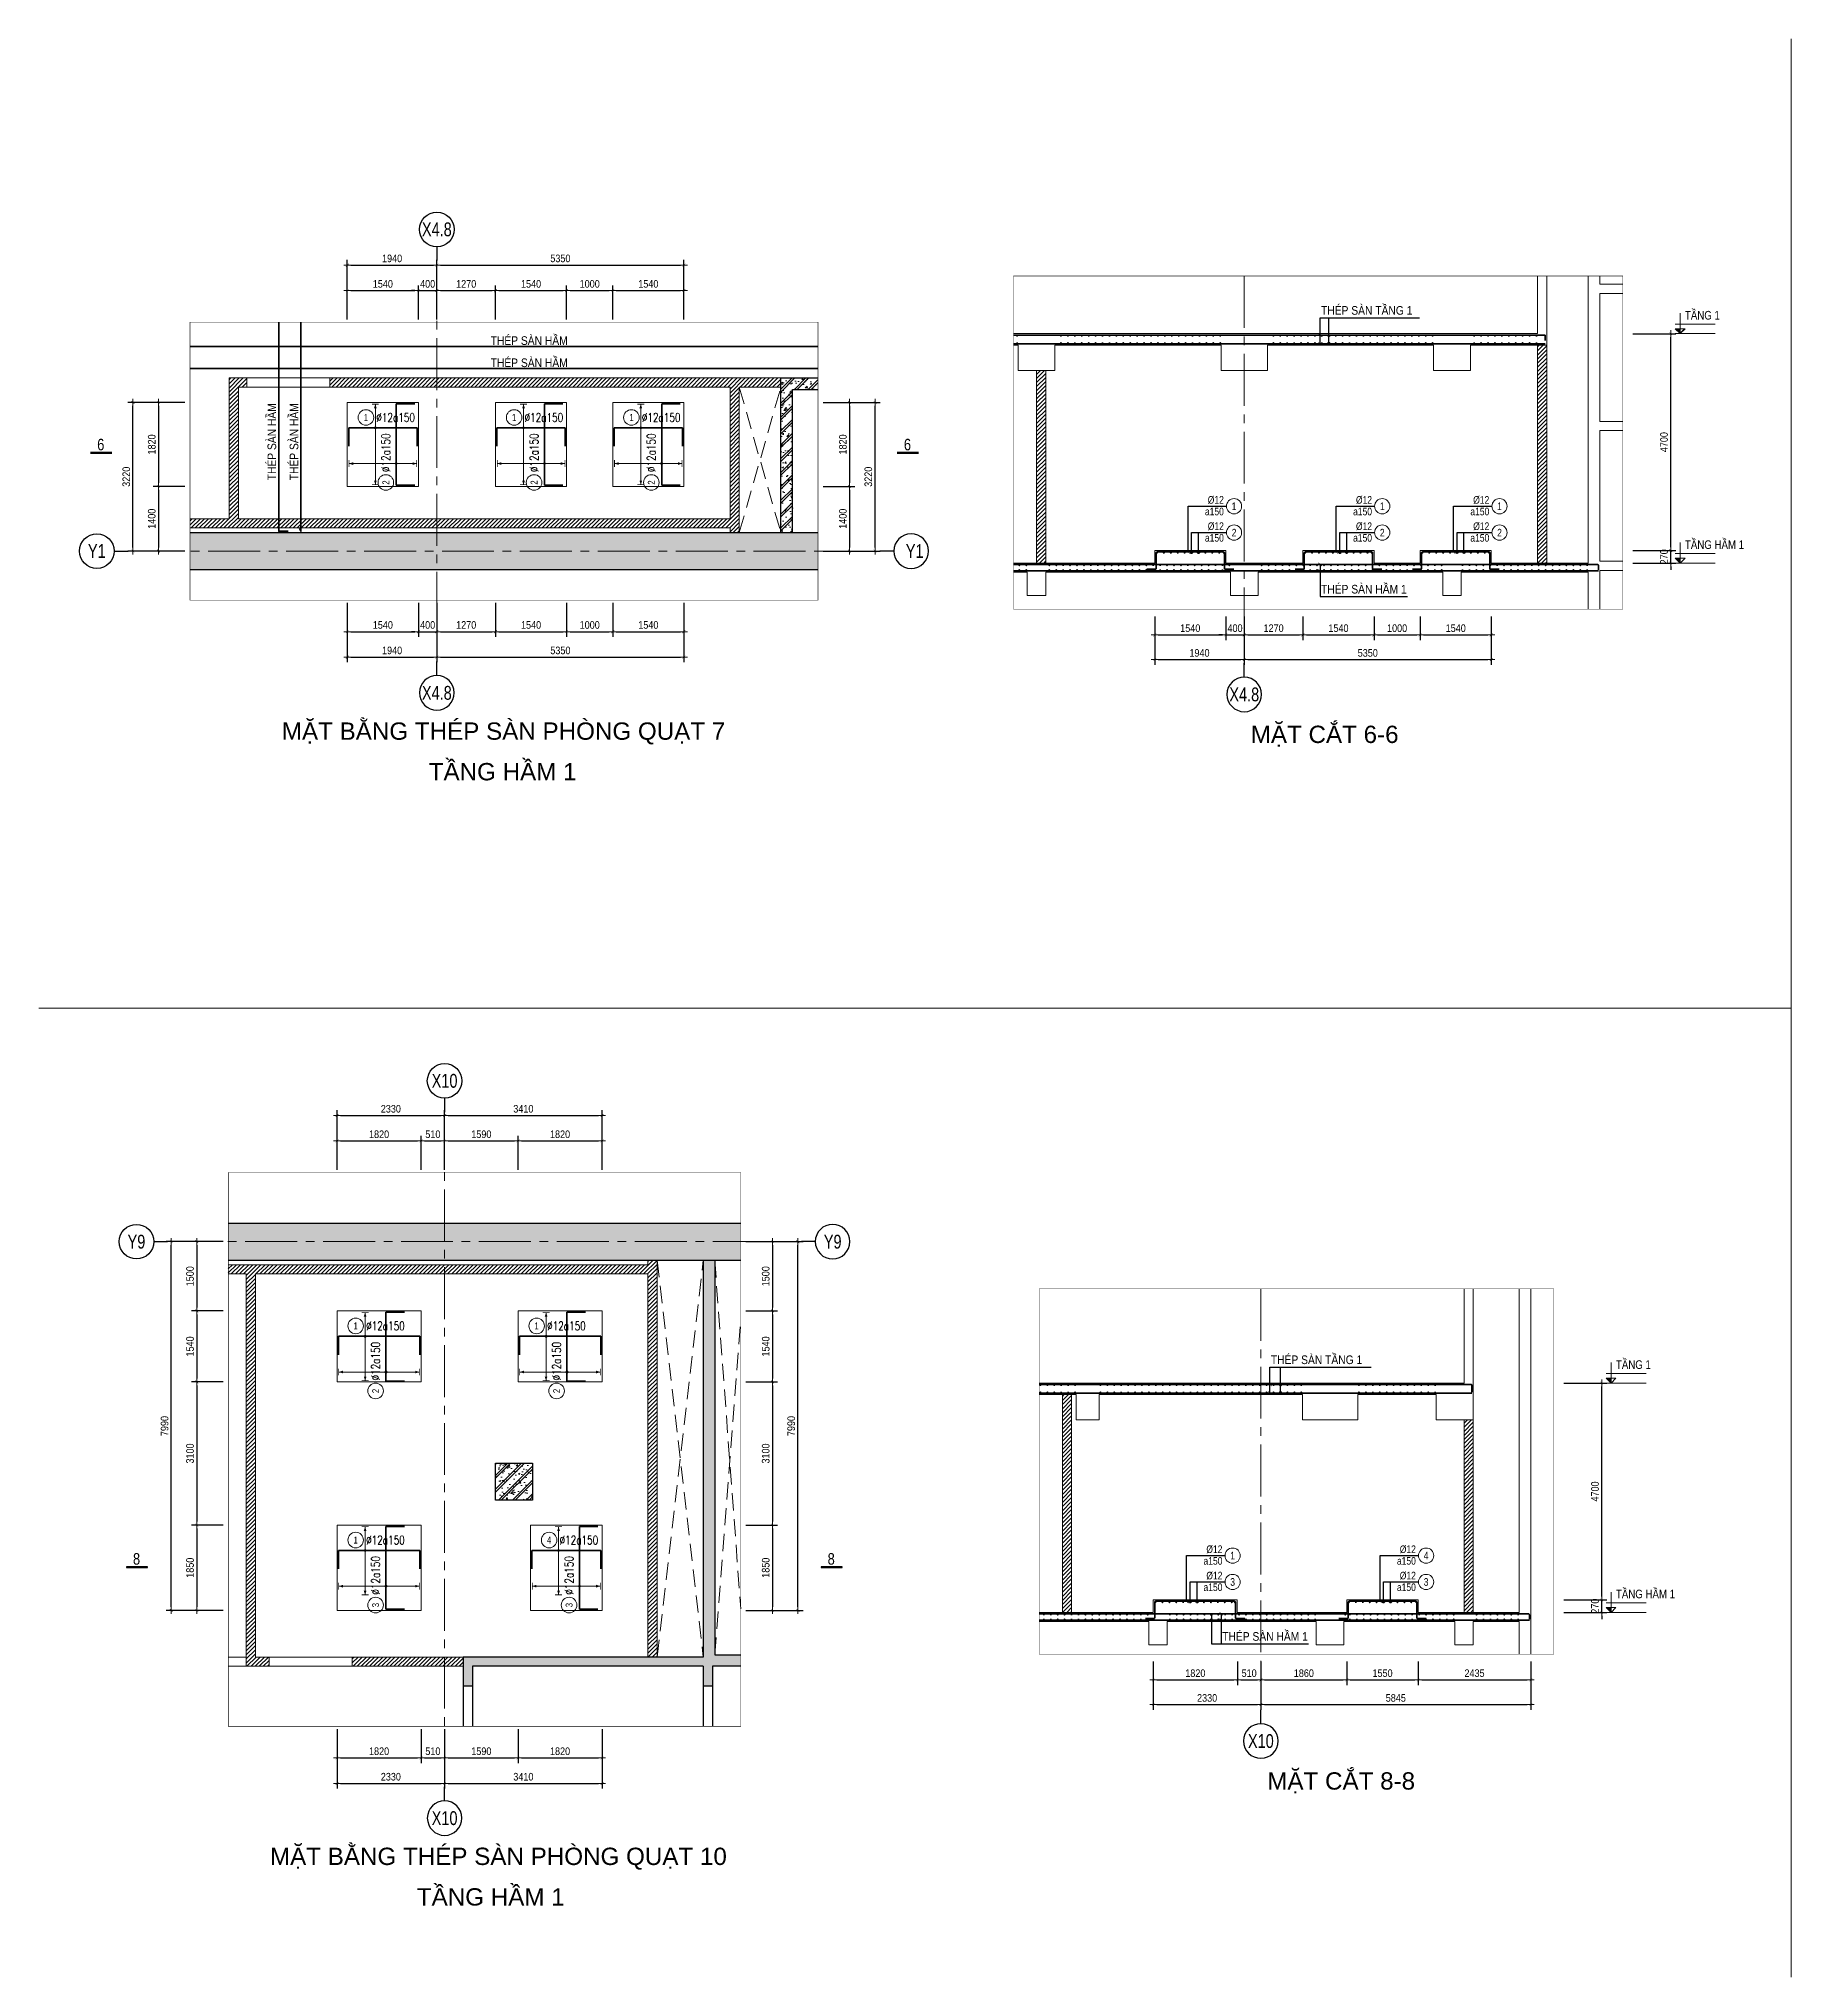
# Model space of a CAD drawing. Extents: x 517991 to 692152, y -83926 to 3506.
# Drawn here: x 638360 to 676318, y -83926 to -41926 of the extents above; entities that cross this region are included whole.
import ezdxf
from ezdxf.enums import TextEntityAlignment as Align

# ---------------------------------------------------------------- set-up
doc = ezdxf.new("R2010")
doc.units = 0
doc.header["$LTSCALE"] = 300
doc.header["$MEASUREMENT"] = 0
for name, pattern in [('CENTER2', [1.125, 0.75, -0.125, 0.125, -0.125]), ('DASHED2', [0.375, 0.25, -0.125]), ('HIDDEN', [0.375, 0.25, -0.125])]:
    doc.linetypes.add(name, pattern=pattern)
doc.layers.get('0').update_dxf_attribs({"linetype": 'CONTINUOUS'})
doc.layers.get('DEFPOINTS').update_dxf_attribs({"linetype": 'CONTINUOUS'})
for name, color, linetype, lineweight in [('00-TT.Dim', 8, 'CONTINUOUS', 13), ('B-CONTOUR2', 2, 'CONTINUOUS', 40), ('kata_text', 7, 'CONTINUOUS', 30), ('kata_thep - V', 2, 'CONTINUOUS', 35), ('kata_thep chu', 4, 'CONTINUOUS', 35), ('NDC_S_AXIS', 5, 'CENTER2', 15), ('NDC_S_DIM', 1, 'CONTINUOUS', 15), ('NDC_S_OPENING', 5, 'DASHED2', 15), ('NDC_S_REBAR', 4, 'CONTINUOUS', 35), ('NDC_S_SLAB', 2, 'CONTINUOUS', 18), ('NDC_S_THIN LINE', 1, 'CONTINUOUS', 5), ('NDC_S_VN TEXT', 7, 'CONTINUOUS', 9), ('NDC_S_WALL', 6, 'CONTINUOUS', 25)]:
    doc.layers.add(name, color=color, linetype=linetype, lineweight=lineweight)
doc.layers.add('A-SYM', color=7, linetype='CONTINUOUS')
doc.layers.add('NDC_S-COLUMN', color=4, linetype='CONTINUOUS')
doc.styles.add('ARIAL', font='arial.ttf', dxfattribs={"width": 0.8})
doc.styles.add('Heerim', font='', dxfattribs={"width": 0.8})
doc.styles.add('kata_text', font='arial.ttf', dxfattribs={"width": 0.8})
doc.styles.add('NDC_ARIAL', font='arial.ttf', dxfattribs={"width": 0.85})
doc.styles.add('NDC_DIM', font='', dxfattribs={"width": 0.75})
doc.styles.add('NDC_ROMANS', font='romans.shx', dxfattribs={"width": 0.8})
doc.styles.get("Standard").update_dxf_attribs({"font": 'arial.ttf'})
doc.styles.get('Heerim').set_extended_font_data('Dotum')
doc.styles.get('NDC_DIM').set_extended_font_data('Dotum')
doc.dimstyles.new('NDC_1-75', dxfattribs={"dimscale": 75, "dimtxt": 2.2, "dimasz": 1, "dimexe": 1.5, "dimexo": 0, "dimgap": 0.8, "dimtad": 1, "dimdec": 0, "dimdsep": 46, "dimtxsty": 'NDC_ARIAL', "dimblk": 'DIMMARK', "dimcen": 49999.938995, "dimdle": 1.5, "dimclrd": 1, "dimclre": 1, "dimclrt": 3, "dimadec": 0, "dimazin": 0, "dimtfac": 1, "dimtdec": 0, "dimtix": 1, "dimtmove": 1, "dimatfit": 3, "dimfxl": 1, "dimarcsym": 0})
doc.dimstyles.new('NDC_dim_25', dxfattribs={"dimscale": 25, "dimtxt": 2.2, "dimasz": 1.5, "dimexe": 1.5, "dimexo": 2.5, "dimgap": 1, "dimtad": 1, "dimdec": 0, "dimzin": 0, "dimdsep": 46, "dimtxsty": 'NDC_DIM', "dimblk": 'DIMMARK', "dimcen": 0.09, "dimdle": 1.2, "dimclrd": 1, "dimclre": 1, "dimclrt": 3, "dimadec": 0, "dimazin": 0, "dimtfac": 1, "dimtdec": 0, "dimtix": 1, "dimtofl": 0, "dimtmove": 0, "dimatfit": 3, "dimfxl": 6, "dimfxlon": 1, "dimtolj": 1, "dimtzin": 0, "dimarcsym": 0})
pattern_1 = [(50, (-137582.28, 2264.24), (358.63009, -31.37607), [37.5, -412.5]), (355, (-137582.28, 2264.24), (-69.37567, 376.09607), [30, -330]), (100.4514, (-137552.4, 2261.63), (289.25469, 344.71977), [31.8701, -350.57106]), (46.1842, (-137582.3, 2364.24), (533.62052, -82.7595), [56.25, -618.75]), (96.6356, (-137537.8, 2357.34), (467.33135, 487.05894), [47.80514, -525.8565]), (351.1842, (-137582.3, 2364.24), (467.33097, 487.0593), [45, -495]), (21, (-137532.28, 2339.24), (298.45353, -201.30945), [37.5, -412.5]), (326, (-137532.28, 2339.24), (121.65767, 362.57502), [30, -330]), (71.4514, (-137507.4, 2322.46), (420.11131, 161.26525), [31.8701, -350.57106]), (37.5, (-137582.28, 2264.24), (6.079928, 166.446927), [0, -326, 0, -335, 0, -331.25]), (7.5, (-137582.28, 2264.24), (131.53477, 197.205856), [0, -191, 0, -318.5, 0, -126.25]), (327.5, (-137693.78, 2264.24), (266.911218, -11.277436), [0, -125, 0, -390, 0, -517.5]), (317.5, (-137743.78, 2264.24), (291.593085, 50.05249), [0, -162.5, 0, -259, 0, -367.5]), (45, (-137582.28, 2264.24), (-150.26019, 150.26019), []), (45, (-137582.28, 2325.5), (-150.26019, 150.26019), [])]
pattern_2 = [(45, (-127324.24, 366.7), (-44.194174, 44.194174), [])]
pattern_3 = [(50, (-69631.86, 1473.83), (358.63009, -31.37607), [37.5, -412.5]), (355, (-69631.86, 1473.83), (-69.37567, 376.09607), [30, -330]), (100.4514, (-69601.98, 1471.22), (289.25469, 344.71977), [31.8701, -350.57106]), (46.1842, (-69631.86, 1573.83), (533.62052, -82.7595), [56.25, -618.75]), (96.6356, (-69587.4, 1566.94), (467.33135, 487.05894), [47.80514, -525.8565]), (351.1842, (-69631.86, 1573.83), (467.33097, 487.0593), [45, -495]), (21, (-69581.86, 1548.83), (298.45353, -201.30945), [37.5, -412.5]), (326, (-69581.86, 1548.83), (121.65767, 362.57502), [30, -330]), (71.4514, (-69557, 1532.06), (420.11131, 161.26525), [31.8701, -350.57106]), (37.5, (-69631.86, 1473.83), (6.079928, 166.446927), [0, -326, 0, -335, 0, -331.25]), (7.5, (-69631.86, 1473.83), (131.53477, 197.205856), [0, -191, 0, -318.5, 0, -126.25]), (327.5, (-69743.36, 1473.83), (266.911218, -11.277436), [0, -125, 0, -390, 0, -517.5]), (317.5, (-69793.36, 1473.83), (291.593085, 50.05249), [0, -162.5, 0, -259, 0, -367.5]), (45, (-69631.86, 1473.83), (-150.26019, 150.26019), []), (45, (-69631.86, 1535.08), (-150.26019, 150.26019), [])]
pattern_4 = [(45, (-50093.36, 8401.795), (-44.194174, 44.194174), [])]

msp = doc.modelspace()

# ---------------------------------------------------------------- texts
at = {"style": 'NDC_ARIAL', "width": 0.85}
for s, p in [('THÉP SÀN TẦNG 1', (666133.1, -47905.7)), ('THÉP SÀN HẦM', (648147.5, -48559.6)), ('THÉP SÀN HẦM', (648147.5, -49039.9)), ('THÉP SÀN HẦM 1', (666133.1, -53946)), ('THÉP SÀN TẦNG 1', (665046.7, -70641.7)), ('THÉP SÀN HẦM 1', (663992.8, -76636.5))]:
    msp.add_text(s, height=187.5, dxfattribs=at).set_placement(p)
for p in [(643502, -51492.6), (643982.4, -51492.6)]:
    msp.add_text('THÉP SÀN HẦM', height=187.5, rotation=90, dxfattribs=at).set_placement(p)
at = {"linetype": 'HIDDEN'}
for s, p in [('MẶT BẰNG THÉP SÀN PHÒNG QUẠT 7', (643624.9, -57114.6)), ('MẶT CẮT 6-6', (664611.3, -57184.8)), ('TẦNG HẦM 1', (646806.2, -57993.4)), ('MẶT CẮT 8-8', (664969.1, -79861.4)), ('MẶT BẰNG THÉP SÀN PHÒNG QUẠT 10', (643367.9, -81494.6)), ('TẦNG HẦM 1', (646549.2, -82373.4))]:
    msp.add_text(s, height=375, dxfattribs=at).set_placement(p)

# ---------------------------------------------------------------- blocks, each defined once
blk = doc.blocks.new('*U1')
for q in [(0, 0), (0, 2)]:
    blk.add_line((0, 4), q)
blk.add_circle((0, 9), 5)
at = {"style": 'Heerim', "width": 0.8}
blk.add_attdef('NO', text='', height=4, dxfattribs=at).set_placement((-0.01, 9.02), align=Align.MIDDLE_CENTER)
blk = doc.blocks.new('DIMMARK')
at = {"layer": 'NDC_S_DIM', "color": 1}
blk.add_line((-1.5, 0), (1, 0), dxfattribs=at)
at = {"layer": 'NDC_S_DIM', "color": 2, "const_width": 0.1}
blk.add_lwpolyline([(-0.42, -0.42), (0.42, 0.42)], dxfattribs=at)
blk = doc.blocks.new('*D766')
at = {"layer": 'DEFPOINTS', "color": 0, "transparency": 16777216}
for p in [(641526, -51626), (640953, -53026), (641526, -53026)]:
    blk.add_point(p, dxfattribs=at)
at = {"layer": 'NDC_S_DIM', "color": 1, "lineweight": -2, "transparency": 16777216}
for p, q in [((641526, -51626), (640840, -51626)), ((640953, -51701), (640953, -52951)), ((641526, -53026), (640840, -53026))]:
    blk.add_line(p, q, dxfattribs=at)
at = {"layer": 'NDC_S_DIM', "color": 1, "lineweight": -2, "transparency": 16777216, "xscale": 75, "yscale": 75, "zscale": 75}
for p, rotation in [((640953, -51626), 90), ((640953, -53026), 270)]:
    blk.add_blockref('DIMMARK', p, dxfattribs=dict(at, rotation=rotation))
at = {"layer": 'NDC_S_DIM', "color": 3, "transparency": 16777216, "insert": (640808, -52326), "char_height": 165, "attachment_point": 5, "rotation": 90, "style": 'NDC_ARIAL'}
blk.add_mtext('1400', dxfattribs=at)
blk = doc.blocks.new('*D767')
at = {"layer": 'DEFPOINTS', "color": 0, "transparency": 16777216}
for p in [(640401, -49806), (641526, -49806), (641526, -53026)]:
    blk.add_point(p, dxfattribs=at)
at = {"layer": 'NDC_S_DIM', "color": 1, "lineweight": -2, "transparency": 16777216}
for p, q in [((641526, -49806), (640288, -49806)), ((640401, -52951), (640401, -49881)), ((641526, -53026), (640288, -53026))]:
    blk.add_line(p, q, dxfattribs=at)
at = {"layer": 'NDC_S_DIM', "color": 1, "lineweight": -2, "transparency": 16777216, "xscale": 75, "yscale": 75, "zscale": 75}
for p, rotation in [((640401, -49806), 90), ((640401, -53026), 270)]:
    blk.add_blockref('DIMMARK', p, dxfattribs=dict(at, rotation=rotation))
at = {"layer": 'NDC_S_DIM', "color": 3, "transparency": 16777216, "insert": (640256, -51416), "char_height": 165, "attachment_point": 5, "rotation": 90, "style": 'NDC_ARIAL'}
blk.add_mtext('3220', dxfattribs=at)
blk = doc.blocks.new('*D768')
at = {"layer": 'DEFPOINTS', "color": 0, "transparency": 16777216}
for p in [(648253, -47383), (646983, -48006), (648253, -48006)]:
    blk.add_point(p, dxfattribs=at)
at = {"layer": 'NDC_S_DIM', "color": 1, "lineweight": -2, "transparency": 16777216}
for p, q in [((646983, -48006), (646983, -47270)), ((647058, -47383), (648178, -47383)), ((648253, -48006), (648253, -47270))]:
    blk.add_line(p, q, dxfattribs=at)
at = {"layer": 'NDC_S_DIM', "color": 1, "lineweight": -2, "transparency": 16777216, "xscale": 75, "yscale": 75, "zscale": 75, "rotation": 180}
blk.add_blockref('DIMMARK', (646983, -47383), dxfattribs=at)
at = {"layer": 'NDC_S_DIM', "color": 1, "lineweight": -2, "transparency": 16777216, "xscale": 75, "yscale": 75, "zscale": 75}
blk.add_blockref('DIMMARK', (648253, -47383), dxfattribs=at)
at = {"layer": 'NDC_S_DIM', "color": 3, "transparency": 16777216, "insert": (647618, -47238), "char_height": 165, "attachment_point": 5, "style": 'NDC_ARIAL'}
blk.add_mtext('1270', dxfattribs=at)
blk = doc.blocks.new('*D769')
at = {"layer": 'DEFPOINTS', "color": 0, "transparency": 16777216}
for p in [(652333, -46831), (646983, -48006), (652333, -48006)]:
    blk.add_point(p, dxfattribs=at)
at = {"layer": 'NDC_S_DIM', "color": 1, "lineweight": -2, "transparency": 16777216}
for p, q in [((646983, -48006), (646983, -46718)), ((647058, -46831), (652258, -46831)), ((652333, -48006), (652333, -46718))]:
    blk.add_line(p, q, dxfattribs=at)
at = {"layer": 'NDC_S_DIM', "color": 1, "lineweight": -2, "transparency": 16777216, "xscale": 75, "yscale": 75, "zscale": 75, "rotation": 180}
blk.add_blockref('DIMMARK', (646983, -46831), dxfattribs=at)
at = {"layer": 'NDC_S_DIM', "color": 1, "lineweight": -2, "transparency": 16777216, "xscale": 75, "yscale": 75, "zscale": 75}
blk.add_blockref('DIMMARK', (652333, -46831), dxfattribs=at)
at = {"layer": 'NDC_S_DIM', "color": 3, "transparency": 16777216, "insert": (649658, -46686), "char_height": 165, "attachment_point": 5, "style": 'NDC_ARIAL'}
blk.add_mtext('5350', dxfattribs=at)
blk = doc.blocks.new('*D770')
at = {"layer": 'DEFPOINTS', "color": 0, "transparency": 16777216}
for p in [(649793, -47383), (648253, -48006), (649793, -48006)]:
    blk.add_point(p, dxfattribs=at)
at = {"layer": 'NDC_S_DIM', "color": 1, "lineweight": -2, "transparency": 16777216}
for p, q in [((648253, -48006), (648253, -47270)), ((648328, -47383), (649718, -47383)), ((649793, -48006), (649793, -47270))]:
    blk.add_line(p, q, dxfattribs=at)
at = {"layer": 'NDC_S_DIM', "color": 1, "lineweight": -2, "transparency": 16777216, "xscale": 75, "yscale": 75, "zscale": 75, "rotation": 180}
blk.add_blockref('DIMMARK', (648253, -47383), dxfattribs=at)
at = {"layer": 'NDC_S_DIM', "color": 1, "lineweight": -2, "transparency": 16777216, "xscale": 75, "yscale": 75, "zscale": 75}
blk.add_blockref('DIMMARK', (649793, -47383), dxfattribs=at)
at = {"layer": 'NDC_S_DIM', "color": 3, "transparency": 16777216, "insert": (649023, -47238), "char_height": 165, "attachment_point": 5, "style": 'NDC_ARIAL'}
blk.add_mtext('1540', dxfattribs=at)
blk = doc.blocks.new('*D771')
at = {"layer": 'DEFPOINTS', "color": 0, "transparency": 16777216}
for p in [(650793, -47383), (649793, -48006), (650793, -48006)]:
    blk.add_point(p, dxfattribs=at)
at = {"layer": 'NDC_S_DIM', "color": 1, "lineweight": -2, "transparency": 16777216}
for p, q in [((649793, -48006), (649793, -47270)), ((649868, -47383), (650718, -47383)), ((650793, -48006), (650793, -47270))]:
    blk.add_line(p, q, dxfattribs=at)
at = {"layer": 'NDC_S_DIM', "color": 1, "lineweight": -2, "transparency": 16777216, "xscale": 75, "yscale": 75, "zscale": 75, "rotation": 180}
blk.add_blockref('DIMMARK', (649793, -47383), dxfattribs=at)
at = {"layer": 'NDC_S_DIM', "color": 1, "lineweight": -2, "transparency": 16777216, "xscale": 75, "yscale": 75, "zscale": 75}
blk.add_blockref('DIMMARK', (650793, -47383), dxfattribs=at)
at = {"layer": 'NDC_S_DIM', "color": 3, "transparency": 16777216, "insert": (650293, -47238), "char_height": 165, "attachment_point": 5, "style": 'NDC_ARIAL'}
blk.add_mtext('1000', dxfattribs=at)
blk = doc.blocks.new('*D772')
at = {"layer": 'DEFPOINTS', "color": 0, "transparency": 16777216}
for p in [(652333, -47383), (650793, -48006), (652333, -48006)]:
    blk.add_point(p, dxfattribs=at)
at = {"layer": 'NDC_S_DIM', "color": 1, "lineweight": -2, "transparency": 16777216}
for p, q in [((650793, -48006), (650793, -47270)), ((650868, -47383), (652258, -47383)), ((652333, -48006), (652333, -47270))]:
    blk.add_line(p, q, dxfattribs=at)
at = {"layer": 'NDC_S_DIM', "color": 1, "lineweight": -2, "transparency": 16777216, "xscale": 75, "yscale": 75, "zscale": 75, "rotation": 180}
blk.add_blockref('DIMMARK', (650793, -47383), dxfattribs=at)
at = {"layer": 'NDC_S_DIM', "color": 1, "lineweight": -2, "transparency": 16777216, "xscale": 75, "yscale": 75, "zscale": 75}
blk.add_blockref('DIMMARK', (652333, -47383), dxfattribs=at)
at = {"layer": 'NDC_S_DIM', "color": 3, "transparency": 16777216, "insert": (651563, -47238), "char_height": 165, "attachment_point": 5, "style": 'NDC_ARIAL'}
blk.add_mtext('1540', dxfattribs=at)
blk = doc.blocks.new('*D773')
at = {"layer": 'DEFPOINTS', "color": 0, "transparency": 16777216}
for p in [(646983, -47383), (646583, -48006), (646983, -48006)]:
    blk.add_point(p, dxfattribs=at)
at = {"layer": 'NDC_S_DIM', "color": 1, "lineweight": -2, "transparency": 16777216}
for p, q in [((646508, -47383), (646433, -47383)), ((646583, -48006), (646583, -47270)), ((646583, -47383), (646983, -47383)), ((646983, -48006), (646983, -47270)), ((647058, -47383), (647133, -47383))]:
    blk.add_line(p, q, dxfattribs=at)
at = {"layer": 'NDC_S_DIM', "color": 1, "lineweight": -2, "transparency": 16777216, "xscale": 75, "yscale": 75, "zscale": 75}
blk.add_blockref('DIMMARK', (646583, -47383), dxfattribs=at)
at = {"layer": 'NDC_S_DIM', "color": 1, "lineweight": -2, "transparency": 16777216, "xscale": 75, "yscale": 75, "zscale": 75, "rotation": 180}
blk.add_blockref('DIMMARK', (646983, -47383), dxfattribs=at)
at = {"layer": 'NDC_S_DIM', "color": 3, "transparency": 16777216, "insert": (646783, -47238), "char_height": 165, "attachment_point": 5, "style": 'NDC_ARIAL'}
blk.add_mtext('400', dxfattribs=at)
blk = doc.blocks.new('*D774')
at = {"layer": 'DEFPOINTS', "color": 0, "transparency": 16777216}
for p in [(646583, -47383), (645043, -48006), (646583, -48006)]:
    blk.add_point(p, dxfattribs=at)
at = {"layer": 'NDC_S_DIM', "color": 1, "lineweight": -2, "transparency": 16777216}
for p, q in [((645043, -48006), (645043, -47270)), ((645118, -47383), (646508, -47383)), ((646583, -48006), (646583, -47270))]:
    blk.add_line(p, q, dxfattribs=at)
at = {"layer": 'NDC_S_DIM', "color": 1, "lineweight": -2, "transparency": 16777216, "xscale": 75, "yscale": 75, "zscale": 75, "rotation": 180}
blk.add_blockref('DIMMARK', (645043, -47383), dxfattribs=at)
at = {"layer": 'NDC_S_DIM', "color": 1, "lineweight": -2, "transparency": 16777216, "xscale": 75, "yscale": 75, "zscale": 75}
blk.add_blockref('DIMMARK', (646583, -47383), dxfattribs=at)
at = {"layer": 'NDC_S_DIM', "color": 3, "transparency": 16777216, "insert": (645813, -47238), "char_height": 165, "attachment_point": 5, "style": 'NDC_ARIAL'}
blk.add_mtext('1540', dxfattribs=at)
blk = doc.blocks.new('*D775')
at = {"layer": 'DEFPOINTS', "color": 0, "transparency": 16777216}
for p in [(646983, -46831), (645043, -48006), (646983, -48006)]:
    blk.add_point(p, dxfattribs=at)
at = {"layer": 'NDC_S_DIM', "color": 1, "lineweight": -2, "transparency": 16777216}
for p, q in [((645043, -48006), (645043, -46718)), ((645118, -46831), (646908, -46831)), ((646983, -48006), (646983, -46718))]:
    blk.add_line(p, q, dxfattribs=at)
at = {"layer": 'NDC_S_DIM', "color": 1, "lineweight": -2, "transparency": 16777216, "xscale": 75, "yscale": 75, "zscale": 75, "rotation": 180}
blk.add_blockref('DIMMARK', (645043, -46831), dxfattribs=at)
at = {"layer": 'NDC_S_DIM', "color": 1, "lineweight": -2, "transparency": 16777216, "xscale": 75, "yscale": 75, "zscale": 75}
blk.add_blockref('DIMMARK', (646983, -46831), dxfattribs=at)
at = {"layer": 'NDC_S_DIM', "color": 3, "transparency": 16777216, "insert": (646013, -46686), "char_height": 165, "attachment_point": 5, "style": 'NDC_ARIAL'}
blk.add_mtext('1940', dxfattribs=at)
blk = doc.blocks.new('*D776')
at = {"layer": 'DEFPOINTS', "color": 0, "transparency": 16777216}
for p in [(641526, -49806), (640953, -51626), (641526, -51626)]:
    blk.add_point(p, dxfattribs=at)
at = {"layer": 'NDC_S_DIM', "color": 1, "lineweight": -2, "transparency": 16777216}
for p, q in [((641526, -49806), (640840, -49806)), ((640953, -49881), (640953, -51551)), ((641526, -51626), (640840, -51626))]:
    blk.add_line(p, q, dxfattribs=at)
at = {"layer": 'NDC_S_DIM', "color": 1, "lineweight": -2, "transparency": 16777216, "xscale": 75, "yscale": 75, "zscale": 75}
for p, rotation in [((640953, -49806), 90), ((640953, -51626), 270)]:
    blk.add_blockref('DIMMARK', p, dxfattribs=dict(at, rotation=rotation))
at = {"layer": 'NDC_S_DIM', "color": 3, "transparency": 16777216, "insert": (640808, -50716), "char_height": 165, "attachment_point": 5, "rotation": 90, "style": 'NDC_ARIAL'}
blk.add_mtext('1820', dxfattribs=at)
blk = doc.blocks.new('*D783')
at = {"layer": 'DEFPOINTS', "color": 0, "transparency": 16777216}
for p in [(646983, -54150), (648253, -54150), (648253, -54773)]:
    blk.add_point(p, dxfattribs=at)
at = {"layer": 'NDC_S_DIM', "color": 1, "lineweight": -2, "transparency": 16777216}
for p, q in [((646983, -54150), (646983, -54885)), ((648253, -54150), (648253, -54885)), ((647058, -54773), (648178, -54773))]:
    blk.add_line(p, q, dxfattribs=at)
at = {"layer": 'NDC_S_DIM', "color": 1, "lineweight": -2, "transparency": 16777216, "xscale": 75, "yscale": 75, "zscale": 75, "rotation": 180}
blk.add_blockref('DIMMARK', (646983, -54773), dxfattribs=at)
at = {"layer": 'NDC_S_DIM', "color": 1, "lineweight": -2, "transparency": 16777216, "xscale": 75, "yscale": 75, "zscale": 75}
blk.add_blockref('DIMMARK', (648253, -54773), dxfattribs=at)
at = {"layer": 'NDC_S_DIM', "color": 3, "transparency": 16777216, "insert": (647618, -54628), "char_height": 165, "attachment_point": 5, "style": 'NDC_ARIAL'}
blk.add_mtext('1270', dxfattribs=at)
blk = doc.blocks.new('*D784')
at = {"layer": 'DEFPOINTS', "color": 0, "transparency": 16777216}
for p in [(646983, -54150), (652333, -54150), (652333, -55324)]:
    blk.add_point(p, dxfattribs=at)
at = {"layer": 'NDC_S_DIM', "color": 1, "lineweight": -2, "transparency": 16777216}
for p, q in [((646983, -54150), (646983, -55437)), ((652333, -54150), (652333, -55437)), ((647058, -55324), (652258, -55324))]:
    blk.add_line(p, q, dxfattribs=at)
at = {"layer": 'NDC_S_DIM', "color": 1, "lineweight": -2, "transparency": 16777216, "xscale": 75, "yscale": 75, "zscale": 75, "rotation": 180}
blk.add_blockref('DIMMARK', (646983, -55324), dxfattribs=at)
at = {"layer": 'NDC_S_DIM', "color": 1, "lineweight": -2, "transparency": 16777216, "xscale": 75, "yscale": 75, "zscale": 75}
blk.add_blockref('DIMMARK', (652333, -55324), dxfattribs=at)
at = {"layer": 'NDC_S_DIM', "color": 3, "transparency": 16777216, "insert": (649658, -55180), "char_height": 165, "attachment_point": 5, "style": 'NDC_ARIAL'}
blk.add_mtext('5350', dxfattribs=at)
blk = doc.blocks.new('*D777')
at = {"layer": 'DEFPOINTS', "color": 0, "transparency": 16777216}
for p in [(648253, -54150), (649793, -54150), (649793, -54773)]:
    blk.add_point(p, dxfattribs=at)
at = {"layer": 'NDC_S_DIM', "color": 1, "lineweight": -2, "transparency": 16777216}
for p, q in [((648253, -54150), (648253, -54885)), ((649793, -54150), (649793, -54885)), ((648328, -54773), (649718, -54773))]:
    blk.add_line(p, q, dxfattribs=at)
at = {"layer": 'NDC_S_DIM', "color": 1, "lineweight": -2, "transparency": 16777216, "xscale": 75, "yscale": 75, "zscale": 75, "rotation": 180}
blk.add_blockref('DIMMARK', (648253, -54773), dxfattribs=at)
at = {"layer": 'NDC_S_DIM', "color": 1, "lineweight": -2, "transparency": 16777216, "xscale": 75, "yscale": 75, "zscale": 75}
blk.add_blockref('DIMMARK', (649793, -54773), dxfattribs=at)
at = {"layer": 'NDC_S_DIM', "color": 3, "transparency": 16777216, "insert": (649023, -54628), "char_height": 165, "attachment_point": 5, "style": 'NDC_ARIAL'}
blk.add_mtext('1540', dxfattribs=at)
blk = doc.blocks.new('*D778')
at = {"layer": 'DEFPOINTS', "color": 0, "transparency": 16777216}
for p in [(649793, -54150), (650793, -54150), (650793, -54773)]:
    blk.add_point(p, dxfattribs=at)
at = {"layer": 'NDC_S_DIM', "color": 1, "lineweight": -2, "transparency": 16777216}
for p, q in [((649793, -54150), (649793, -54885)), ((650793, -54150), (650793, -54885)), ((649868, -54773), (650718, -54773))]:
    blk.add_line(p, q, dxfattribs=at)
at = {"layer": 'NDC_S_DIM', "color": 1, "lineweight": -2, "transparency": 16777216, "xscale": 75, "yscale": 75, "zscale": 75, "rotation": 180}
blk.add_blockref('DIMMARK', (649793, -54773), dxfattribs=at)
at = {"layer": 'NDC_S_DIM', "color": 1, "lineweight": -2, "transparency": 16777216, "xscale": 75, "yscale": 75, "zscale": 75}
blk.add_blockref('DIMMARK', (650793, -54773), dxfattribs=at)
at = {"layer": 'NDC_S_DIM', "color": 3, "transparency": 16777216, "insert": (650293, -54628), "char_height": 165, "attachment_point": 5, "style": 'NDC_ARIAL'}
blk.add_mtext('1000', dxfattribs=at)
blk = doc.blocks.new('*D779')
at = {"layer": 'DEFPOINTS', "color": 0, "transparency": 16777216}
for p in [(650793, -54150), (652333, -54150), (652333, -54773)]:
    blk.add_point(p, dxfattribs=at)
at = {"layer": 'NDC_S_DIM', "color": 1, "lineweight": -2, "transparency": 16777216}
for p, q in [((650793, -54150), (650793, -54885)), ((652333, -54150), (652333, -54885)), ((650868, -54773), (652258, -54773))]:
    blk.add_line(p, q, dxfattribs=at)
at = {"layer": 'NDC_S_DIM', "color": 1, "lineweight": -2, "transparency": 16777216, "xscale": 75, "yscale": 75, "zscale": 75, "rotation": 180}
blk.add_blockref('DIMMARK', (650793, -54773), dxfattribs=at)
at = {"layer": 'NDC_S_DIM', "color": 1, "lineweight": -2, "transparency": 16777216, "xscale": 75, "yscale": 75, "zscale": 75}
blk.add_blockref('DIMMARK', (652333, -54773), dxfattribs=at)
at = {"layer": 'NDC_S_DIM', "color": 3, "transparency": 16777216, "insert": (651563, -54628), "char_height": 165, "attachment_point": 5, "style": 'NDC_ARIAL'}
blk.add_mtext('1540', dxfattribs=at)
blk = doc.blocks.new('*D780')
at = {"layer": 'DEFPOINTS', "color": 0, "transparency": 16777216}
for p in [(646583, -54150), (646983, -54150), (646983, -54773)]:
    blk.add_point(p, dxfattribs=at)
at = {"layer": 'NDC_S_DIM', "color": 1, "lineweight": -2, "transparency": 16777216}
for p, q in [((646583, -54150), (646583, -54885)), ((646983, -54150), (646983, -54885)), ((646508, -54773), (646433, -54773)), ((646583, -54773), (646983, -54773)), ((647058, -54773), (647133, -54773))]:
    blk.add_line(p, q, dxfattribs=at)
at = {"layer": 'NDC_S_DIM', "color": 1, "lineweight": -2, "transparency": 16777216, "xscale": 75, "yscale": 75, "zscale": 75}
blk.add_blockref('DIMMARK', (646583, -54773), dxfattribs=at)
at = {"layer": 'NDC_S_DIM', "color": 1, "lineweight": -2, "transparency": 16777216, "xscale": 75, "yscale": 75, "zscale": 75, "rotation": 180}
blk.add_blockref('DIMMARK', (646983, -54773), dxfattribs=at)
at = {"layer": 'NDC_S_DIM', "color": 3, "transparency": 16777216, "insert": (646783, -54628), "char_height": 165, "attachment_point": 5, "style": 'NDC_ARIAL'}
blk.add_mtext('400', dxfattribs=at)
blk = doc.blocks.new('*D781')
at = {"layer": 'DEFPOINTS', "color": 0, "transparency": 16777216}
for p in [(645043, -54150), (646583, -54150), (646583, -54773)]:
    blk.add_point(p, dxfattribs=at)
at = {"layer": 'NDC_S_DIM', "color": 1, "lineweight": -2, "transparency": 16777216}
for p, q in [((645043, -54150), (645043, -54885)), ((646583, -54150), (646583, -54885)), ((645118, -54773), (646508, -54773))]:
    blk.add_line(p, q, dxfattribs=at)
at = {"layer": 'NDC_S_DIM', "color": 1, "lineweight": -2, "transparency": 16777216, "xscale": 75, "yscale": 75, "zscale": 75, "rotation": 180}
blk.add_blockref('DIMMARK', (645043, -54773), dxfattribs=at)
at = {"layer": 'NDC_S_DIM', "color": 1, "lineweight": -2, "transparency": 16777216, "xscale": 75, "yscale": 75, "zscale": 75}
blk.add_blockref('DIMMARK', (646583, -54773), dxfattribs=at)
at = {"layer": 'NDC_S_DIM', "color": 3, "transparency": 16777216, "insert": (645813, -54628), "char_height": 165, "attachment_point": 5, "style": 'NDC_ARIAL'}
blk.add_mtext('1540', dxfattribs=at)
blk = doc.blocks.new('*D782')
at = {"layer": 'DEFPOINTS', "color": 0, "transparency": 16777216}
for p in [(645043, -54150), (646983, -54150), (646983, -55324)]:
    blk.add_point(p, dxfattribs=at)
at = {"layer": 'NDC_S_DIM', "color": 1, "lineweight": -2, "transparency": 16777216}
for p, q in [((645043, -54150), (645043, -55437)), ((646983, -54150), (646983, -55437)), ((645118, -55324), (646908, -55324))]:
    blk.add_line(p, q, dxfattribs=at)
at = {"layer": 'NDC_S_DIM', "color": 1, "lineweight": -2, "transparency": 16777216, "xscale": 75, "yscale": 75, "zscale": 75, "rotation": 180}
blk.add_blockref('DIMMARK', (645043, -55324), dxfattribs=at)
at = {"layer": 'NDC_S_DIM', "color": 1, "lineweight": -2, "transparency": 16777216, "xscale": 75, "yscale": 75, "zscale": 75}
blk.add_blockref('DIMMARK', (646983, -55324), dxfattribs=at)
at = {"layer": 'NDC_S_DIM', "color": 3, "transparency": 16777216, "insert": (646013, -55180), "char_height": 165, "attachment_point": 5, "style": 'NDC_ARIAL'}
blk.add_mtext('1940', dxfattribs=at)
blk = doc.blocks.new('*D786')
at = {"layer": 'DEFPOINTS', "color": 0, "transparency": 16777216}
for p in [(655347, -51626), (655347, -53026), (655921, -53026)]:
    blk.add_point(p, dxfattribs=at)
at = {"layer": 'NDC_S_DIM', "color": 1, "lineweight": -2, "transparency": 16777216}
for p, q in [((655347, -51626), (656033, -51626)), ((655921, -51701), (655921, -52951)), ((655347, -53026), (656033, -53026))]:
    blk.add_line(p, q, dxfattribs=at)
at = {"layer": 'NDC_S_DIM', "color": 1, "lineweight": -2, "transparency": 16777216, "xscale": 75, "yscale": 75, "zscale": 75}
for p, rotation in [((655921, -51626), 90), ((655921, -53026), 270)]:
    blk.add_blockref('DIMMARK', p, dxfattribs=dict(at, rotation=rotation))
at = {"layer": 'NDC_S_DIM', "color": 3, "transparency": 16777216, "insert": (655777, -52326), "char_height": 165, "attachment_point": 5, "rotation": 90, "style": 'NDC_ARIAL'}
blk.add_mtext('1400', dxfattribs=at)
blk = doc.blocks.new('*D787')
at = {"layer": 'DEFPOINTS', "color": 0, "transparency": 16777216}
for p in [(655347, -49806), (656473, -49806), (655347, -53026)]:
    blk.add_point(p, dxfattribs=at)
at = {"layer": 'NDC_S_DIM', "color": 1, "lineweight": -2, "transparency": 16777216}
for p, q in [((655347, -49806), (656585, -49806)), ((656473, -52951), (656473, -49881)), ((655347, -53026), (656585, -53026))]:
    blk.add_line(p, q, dxfattribs=at)
at = {"layer": 'NDC_S_DIM', "color": 1, "lineweight": -2, "transparency": 16777216, "xscale": 75, "yscale": 75, "zscale": 75}
for p, rotation in [((656473, -49806), 90), ((656473, -53026), 270)]:
    blk.add_blockref('DIMMARK', p, dxfattribs=dict(at, rotation=rotation))
at = {"layer": 'NDC_S_DIM', "color": 3, "transparency": 16777216, "insert": (656328, -51416), "char_height": 165, "attachment_point": 5, "rotation": 90, "style": 'NDC_ARIAL'}
blk.add_mtext('3220', dxfattribs=at)
blk = doc.blocks.new('*D785')
at = {"layer": 'DEFPOINTS', "color": 0, "transparency": 16777216}
for p in [(655347, -49806), (655347, -51626), (655921, -51626)]:
    blk.add_point(p, dxfattribs=at)
at = {"layer": 'NDC_S_DIM', "color": 1, "lineweight": -2, "transparency": 16777216}
for p, q in [((655347, -49806), (656033, -49806)), ((655921, -49881), (655921, -51551)), ((655347, -51626), (656033, -51626))]:
    blk.add_line(p, q, dxfattribs=at)
at = {"layer": 'NDC_S_DIM', "color": 1, "lineweight": -2, "transparency": 16777216, "xscale": 75, "yscale": 75, "zscale": 75}
for p, rotation in [((655921, -49806), 90), ((655921, -51626), 270)]:
    blk.add_blockref('DIMMARK', p, dxfattribs=dict(at, rotation=rotation))
at = {"layer": 'NDC_S_DIM', "color": 3, "transparency": 16777216, "insert": (655777, -50716), "char_height": 165, "attachment_point": 5, "rotation": 90, "style": 'NDC_ARIAL'}
blk.add_mtext('1820', dxfattribs=at)
blk = doc.blocks.new('*U788')
h = blk.add_hatch(color=1)
edge = h.paths.add_edge_path()
edge.add_arc((0, 0), 0.3, 0, 360)
at = {"layer": 'NDC_S_DIM', "color": 1}
for q in [(0, 6.84), (0, -16.42)]:
    blk.add_line((0, 0), q, dxfattribs=at)
for points in [[(-1, 6.84, 0.2, 0.2, 0), (1, 6.84, 0, 0, 0)], [(-1, -16.42, 0.2, 0.2, 0), (1, -16.42, 0, 0, 0)]]:
    blk.add_lwpolyline(points, format="xyseb", dxfattribs=at)
at = {"layer": 'NDC_S_DIM'}
blk.add_circle((-2.72, 3), 2.25, dxfattribs=at)
at = {"layer": 'NDC_S_DIM', "color": 1}
blk.add_circle((0, 0), 0.3, dxfattribs=at)
for points in [[(-0.4, 5.64), (0, 6.84), (0.4, 5.64)], [(-0.4, -15.22), (0, -16.42), (0.4, -15.22)]]:
    blk.add_solid(points, dxfattribs=at)
at = {"layer": 'NDC_S_REBAR'}
for p, q in [((0, 0), (-7.7, 0)), ((-7.7, 0), (-7.7, -5.33)), ((0, 0), (12.03, 0)), ((12.03, 0), (12.03, -5.33))]:
    blk.add_line(p, q, dxfattribs=at)
at = {"layer": 'NDC_S_VN TEXT', "style": 'ARIAL', "width": 0.8}
blk.add_attdef('KHT', text='', height=2, dxfattribs=at).set_placement((-2.72, 3), align=Align.MIDDLE_CENTER)
at = {"layer": 'NDC_S_VN TEXT', "color": 3, "style": 'NDC_ROMANS', "width": 0.75}
blk.add_attdef('DKT', (0.28, 1.75), '', height=2.5, dxfattribs=at)
blk = doc.blocks.new('*U789')
h = blk.add_hatch(color=1)
edge = h.paths.add_edge_path()
edge.add_arc((0, 0), 0.3, 0, 360)
at = {"layer": 'NDC_S_DIM', "color": 1}
for q in [(0, 13.63), (0, -5.9)]:
    blk.add_line((0, 0), q, dxfattribs=at)
for points in [[(-1, 13.63, 0.2, 0.2, 0), (1, 13.63, 0, 0, 0)], [(-1, -5.9, 0.2, 0.2, 0), (1, -5.9, 0, 0, 0)]]:
    blk.add_lwpolyline(points, format="xyseb", dxfattribs=at)
at = {"layer": 'NDC_S_DIM'}
blk.add_circle((-5.46, 3), 2.25, dxfattribs=at)
at = {"layer": 'NDC_S_DIM', "color": 1}
blk.add_circle((0, 0), 0.3, dxfattribs=at)
for points in [[(-0.4, 12.43), (0, 13.63), (0.4, 12.43)], [(-0.4, -4.7), (0, -5.9), (0.4, -4.7)]]:
    blk.add_solid(points, dxfattribs=at)
at = {"layer": 'NDC_S_REBAR'}
for p, q in [((0, 0), (-6.2, 0)), ((-6.2, 0), (-6.2, -5.33)), ((0, 0), (17.27, 0)), ((17.27, 0), (17.27, -5.33))]:
    blk.add_line(p, q, dxfattribs=at)
at = {"layer": 'NDC_S_VN TEXT', "style": 'ARIAL', "width": 0.8}
blk.add_attdef('KHT', text='', height=2, dxfattribs=at).set_placement((-5.46, 3), align=Align.MIDDLE_CENTER)
at = {"layer": 'NDC_S_VN TEXT', "color": 3, "style": 'NDC_ROMANS', "width": 0.75}
blk.add_attdef('DKT', (-2.46, 1.75), '', height=2.5, dxfattribs=at)
blk = doc.blocks.new('*U340')
at = {"color": 0, "linetype": 'ByBlock', "lineweight": -2}
blk.add_line((-3.65, 0), (1, 0), dxfattribs=at)
at = {"ltscale": 0.005, "const_width": 0.5}
blk.add_lwpolyline([(1, 0), (-3.65, 0)], dxfattribs=at)
at = {"color": 0, "linetype": 'ByBlock', "lineweight": -2, "style": 'ARIAL', "width": 0.8}
blk.add_attdef('DETAIL', text='', height=2.5, dxfattribs=at).set_placement((-0.64, 1.82), align=Align.MIDDLE_RIGHT)
blk = doc.blocks.new('*D790')
at = {"layer": 'DEFPOINTS', "color": 0, "transparency": 16777216}
for p in [(662531, -54442), (664471, -54442), (664471, -55378)]:
    blk.add_point(p, dxfattribs=at)
at = {"layer": 'NDC_S_DIM', "color": 1, "lineweight": -2, "transparency": 16777216}
for p, q in [((662531, -54442), (662531, -55491)), ((664471, -54442), (664471, -55491)), ((662606, -55378), (664396, -55378))]:
    blk.add_line(p, q, dxfattribs=at)
at = {"layer": 'NDC_S_DIM', "color": 1, "lineweight": -2, "transparency": 16777216, "xscale": 75, "yscale": 75, "zscale": 75, "rotation": 180}
blk.add_blockref('DIMMARK', (662531, -55378), dxfattribs=at)
at = {"layer": 'NDC_S_DIM', "color": 1, "lineweight": -2, "transparency": 16777216, "xscale": 75, "yscale": 75, "zscale": 75}
blk.add_blockref('DIMMARK', (664471, -55378), dxfattribs=at)
at = {"layer": 'NDC_S_DIM', "color": 3, "transparency": 16777216, "insert": (663501, -55234), "char_height": 165, "attachment_point": 5, "style": 'NDC_ARIAL'}
blk.add_mtext('1940', dxfattribs=at)
blk = doc.blocks.new('*D791')
at = {"layer": 'DEFPOINTS', "color": 0, "transparency": 16777216}
for p in [(664071, -54442), (664471, -54442), (664471, -54842)]:
    blk.add_point(p, dxfattribs=at)
at = {"layer": 'NDC_S_DIM', "color": 1, "lineweight": -2, "transparency": 16777216}
for p, q in [((664071, -54442), (664071, -54955)), ((664471, -54442), (664471, -54955)), ((663996, -54842), (663921, -54842)), ((664071, -54842), (664471, -54842)), ((664546, -54842), (664621, -54842))]:
    blk.add_line(p, q, dxfattribs=at)
at = {"layer": 'NDC_S_DIM', "color": 1, "lineweight": -2, "transparency": 16777216, "xscale": 75, "yscale": 75, "zscale": 75}
blk.add_blockref('DIMMARK', (664071, -54842), dxfattribs=at)
at = {"layer": 'NDC_S_DIM', "color": 1, "lineweight": -2, "transparency": 16777216, "xscale": 75, "yscale": 75, "zscale": 75, "rotation": 180}
blk.add_blockref('DIMMARK', (664471, -54842), dxfattribs=at)
at = {"layer": 'NDC_S_DIM', "color": 3, "transparency": 16777216, "insert": (664271, -54698), "char_height": 165, "attachment_point": 5, "style": 'NDC_ARIAL'}
blk.add_mtext('400', dxfattribs=at)
blk = doc.blocks.new('*D792')
at = {"layer": 'DEFPOINTS', "color": 0, "transparency": 16777216}
for p in [(662531, -54442), (664071, -54442), (664071, -54842)]:
    blk.add_point(p, dxfattribs=at)
at = {"layer": 'NDC_S_DIM', "color": 1, "lineweight": -2, "transparency": 16777216}
for p, q in [((662531, -54442), (662531, -54955)), ((664071, -54442), (664071, -54955)), ((662606, -54842), (663996, -54842))]:
    blk.add_line(p, q, dxfattribs=at)
at = {"layer": 'NDC_S_DIM', "color": 1, "lineweight": -2, "transparency": 16777216, "xscale": 75, "yscale": 75, "zscale": 75, "rotation": 180}
blk.add_blockref('DIMMARK', (662531, -54842), dxfattribs=at)
at = {"layer": 'NDC_S_DIM', "color": 1, "lineweight": -2, "transparency": 16777216, "xscale": 75, "yscale": 75, "zscale": 75}
blk.add_blockref('DIMMARK', (664071, -54842), dxfattribs=at)
at = {"layer": 'NDC_S_DIM', "color": 3, "transparency": 16777216, "insert": (663301, -54698), "char_height": 165, "attachment_point": 5, "style": 'NDC_ARIAL'}
blk.add_mtext('1540', dxfattribs=at)
blk = doc.blocks.new('*D793')
at = {"layer": 'DEFPOINTS', "color": 0, "transparency": 16777216}
for p in [(664471, -54442), (665741, -54442), (665741, -54842)]:
    blk.add_point(p, dxfattribs=at)
at = {"layer": 'NDC_S_DIM', "color": 1, "lineweight": -2, "transparency": 16777216}
for p, q in [((664471, -54442), (664471, -54955)), ((665741, -54442), (665741, -54955)), ((664546, -54842), (665666, -54842))]:
    blk.add_line(p, q, dxfattribs=at)
at = {"layer": 'NDC_S_DIM', "color": 1, "lineweight": -2, "transparency": 16777216, "xscale": 75, "yscale": 75, "zscale": 75, "rotation": 180}
blk.add_blockref('DIMMARK', (664471, -54842), dxfattribs=at)
at = {"layer": 'NDC_S_DIM', "color": 1, "lineweight": -2, "transparency": 16777216, "xscale": 75, "yscale": 75, "zscale": 75}
blk.add_blockref('DIMMARK', (665741, -54842), dxfattribs=at)
at = {"layer": 'NDC_S_DIM', "color": 3, "transparency": 16777216, "insert": (665106, -54698), "char_height": 165, "attachment_point": 5, "style": 'NDC_ARIAL'}
blk.add_mtext('1270', dxfattribs=at)
blk = doc.blocks.new('*D794')
at = {"layer": 'DEFPOINTS', "color": 0, "transparency": 16777216}
for p in [(665741, -54442), (667281, -54442), (667281, -54842)]:
    blk.add_point(p, dxfattribs=at)
at = {"layer": 'NDC_S_DIM', "color": 1, "lineweight": -2, "transparency": 16777216}
for p, q in [((665741, -54442), (665741, -54955)), ((667281, -54442), (667281, -54955)), ((665816, -54842), (667206, -54842))]:
    blk.add_line(p, q, dxfattribs=at)
at = {"layer": 'NDC_S_DIM', "color": 1, "lineweight": -2, "transparency": 16777216, "xscale": 75, "yscale": 75, "zscale": 75, "rotation": 180}
blk.add_blockref('DIMMARK', (665741, -54842), dxfattribs=at)
at = {"layer": 'NDC_S_DIM', "color": 1, "lineweight": -2, "transparency": 16777216, "xscale": 75, "yscale": 75, "zscale": 75}
blk.add_blockref('DIMMARK', (667281, -54842), dxfattribs=at)
at = {"layer": 'NDC_S_DIM', "color": 3, "transparency": 16777216, "insert": (666511, -54698), "char_height": 165, "attachment_point": 5, "style": 'NDC_ARIAL'}
blk.add_mtext('1540', dxfattribs=at)
blk = doc.blocks.new('*D795')
at = {"layer": 'DEFPOINTS', "color": 0, "transparency": 16777216}
for p in [(667281, -54442), (668281, -54442), (668281, -54842)]:
    blk.add_point(p, dxfattribs=at)
at = {"layer": 'NDC_S_DIM', "color": 1, "lineweight": -2, "transparency": 16777216}
for p, q in [((667281, -54442), (667281, -54955)), ((668281, -54442), (668281, -54955)), ((667356, -54842), (668206, -54842))]:
    blk.add_line(p, q, dxfattribs=at)
at = {"layer": 'NDC_S_DIM', "color": 1, "lineweight": -2, "transparency": 16777216, "xscale": 75, "yscale": 75, "zscale": 75, "rotation": 180}
blk.add_blockref('DIMMARK', (667281, -54842), dxfattribs=at)
at = {"layer": 'NDC_S_DIM', "color": 1, "lineweight": -2, "transparency": 16777216, "xscale": 75, "yscale": 75, "zscale": 75}
blk.add_blockref('DIMMARK', (668281, -54842), dxfattribs=at)
at = {"layer": 'NDC_S_DIM', "color": 3, "transparency": 16777216, "insert": (667781, -54698), "char_height": 165, "attachment_point": 5, "style": 'NDC_ARIAL'}
blk.add_mtext('1000', dxfattribs=at)
blk = doc.blocks.new('*D796')
at = {"layer": 'DEFPOINTS', "color": 0, "transparency": 16777216}
for p in [(668281, -54442), (669821, -54442), (669821, -54842)]:
    blk.add_point(p, dxfattribs=at)
at = {"layer": 'NDC_S_DIM', "color": 1, "lineweight": -2, "transparency": 16777216}
for p, q in [((668281, -54442), (668281, -54955)), ((669821, -54442), (669821, -54955)), ((668356, -54842), (669746, -54842))]:
    blk.add_line(p, q, dxfattribs=at)
at = {"layer": 'NDC_S_DIM', "color": 1, "lineweight": -2, "transparency": 16777216, "xscale": 75, "yscale": 75, "zscale": 75, "rotation": 180}
blk.add_blockref('DIMMARK', (668281, -54842), dxfattribs=at)
at = {"layer": 'NDC_S_DIM', "color": 1, "lineweight": -2, "transparency": 16777216, "xscale": 75, "yscale": 75, "zscale": 75}
blk.add_blockref('DIMMARK', (669821, -54842), dxfattribs=at)
at = {"layer": 'NDC_S_DIM', "color": 3, "transparency": 16777216, "insert": (669051, -54698), "char_height": 165, "attachment_point": 5, "style": 'NDC_ARIAL'}
blk.add_mtext('1540', dxfattribs=at)
blk = doc.blocks.new('*D797')
at = {"layer": 'DEFPOINTS', "color": 0, "transparency": 16777216}
for p in [(664471, -54442), (669821, -54442), (669821, -55378)]:
    blk.add_point(p, dxfattribs=at)
at = {"layer": 'NDC_S_DIM', "color": 1, "lineweight": -2, "transparency": 16777216}
for p, q in [((664471, -54442), (664471, -55491)), ((669821, -54442), (669821, -55491)), ((664546, -55378), (669746, -55378))]:
    blk.add_line(p, q, dxfattribs=at)
at = {"layer": 'NDC_S_DIM', "color": 1, "lineweight": -2, "transparency": 16777216, "xscale": 75, "yscale": 75, "zscale": 75, "rotation": 180}
blk.add_blockref('DIMMARK', (664471, -55378), dxfattribs=at)
at = {"layer": 'NDC_S_DIM', "color": 1, "lineweight": -2, "transparency": 16777216, "xscale": 75, "yscale": 75, "zscale": 75}
blk.add_blockref('DIMMARK', (669821, -55378), dxfattribs=at)
at = {"layer": 'NDC_S_DIM', "color": 3, "transparency": 16777216, "insert": (667146, -55234), "char_height": 165, "attachment_point": 5, "style": 'NDC_ARIAL'}
blk.add_mtext('5350', dxfattribs=at)
blk = doc.blocks.new('*D798')
at = {"layer": 'DEFPOINTS', "color": 0, "transparency": 16777216}
for p in [(672888, -48316), (673707, -48316), (672888, -53016)]:
    blk.add_point(p, dxfattribs=at)
at = {"layer": 'NDC_S_DIM', "color": 1, "lineweight": -2, "transparency": 16777216}
for p, q in [((672888, -48316), (673819, -48316)), ((673707, -52941), (673707, -48391)), ((672888, -53016), (673819, -53016))]:
    blk.add_line(p, q, dxfattribs=at)
at = {"layer": 'NDC_S_DIM', "color": 1, "lineweight": -2, "transparency": 16777216, "xscale": 75, "yscale": 75, "zscale": 75}
for p, rotation in [((673707, -48316), 90), ((673707, -53016), 270)]:
    blk.add_blockref('DIMMARK', p, dxfattribs=dict(at, rotation=rotation))
at = {"layer": 'NDC_S_DIM', "color": 3, "transparency": 16777216, "insert": (673563, -50666), "char_height": 165, "attachment_point": 5, "rotation": 90, "style": 'NDC_ARIAL'}
blk.add_mtext('4700', dxfattribs=at)
blk = doc.blocks.new('kata_block_CT')
blk.add_hatch(color=3).paths.add_polyline_path([(0, 1.41), (-1.42, 1.41), (0, 0)])
at = {"ltscale": 50}
h = blk.add_hatch(dxfattribs=at)
h.set_pattern_fill('ANSI31', color=8, scale=1.2375, style=0)
h.set_pattern_definition([(45, (0, 5e-12), (-2.7783, 2.7783), [])])
h.paths.add_polyline_path([(0, 1.41), (0, 0), (1.42, 1.41)])
at = {"color": 8, "ltscale": 50}
for p, q in [((10.17, 0), (-1.44, 0)), ((-1.4, 2.76), (10.09, 2.76))]:
    blk.add_line(p, q, dxfattribs=at)
for points in [[(0, 5.89), (0, 0)], [(0, 0), (-1.42, 1.41), (0, 1.41)], [(0, 0), (1.42, 1.41), (0, 1.41)]]:
    blk.add_lwpolyline(points, dxfattribs=at)
at = {"color": 3, "style": 'ARIAL', "width": 0.8}
blk.add_attdef('CT', (1.24, 3.58), '', height=2.2, dxfattribs=at)
blk = doc.blocks.new('*D799')
at = {"layer": 'DEFPOINTS', "color": 0, "transparency": 16777216}
for p in [(672888, -53016), (672888, -53286), (673707, -53016)]:
    blk.add_point(p, dxfattribs=at)
at = {"layer": 'NDC_S_DIM', "color": 1, "lineweight": -2, "transparency": 16777216}
for p, q in [((673707, -52941), (673707, -52866)), ((672888, -53016), (673819, -53016)), ((672888, -53286), (673819, -53286)), ((673707, -53286), (673707, -53016)), ((673707, -53361), (673707, -53436))]:
    blk.add_line(p, q, dxfattribs=at)
at = {"layer": 'NDC_S_DIM', "color": 1, "lineweight": -2, "transparency": 16777216, "xscale": 75, "yscale": 75, "zscale": 75}
for p, rotation in [((673707, -53016), 270), ((673707, -53286), 90)]:
    blk.add_blockref('DIMMARK', p, dxfattribs=dict(at, rotation=rotation))
at = {"layer": 'NDC_S_DIM', "color": 3, "transparency": 16777216, "insert": (673563, -53151), "char_height": 165, "attachment_point": 5, "rotation": 90, "style": 'NDC_ARIAL'}
blk.add_mtext('270', dxfattribs=at)
blk = doc.blocks.new('kata_block_THEP')
at = {"layer": 'kata_thep chu', "color": 0}
for p, q in [((-0.5, 0), (0.5, 0)), ((-0.4, 0.4), (0.4, -0.4)), ((0.4, 0.4), (-0.4, -0.4)), ((0, 0.5), (0, -0.5))]:
    blk.add_line(p, q, dxfattribs=at)
at = {"layer": 'kata_thep chu', "color": 0, "const_width": 0.0833}
blk.add_lwpolyline([(-0.5, 0, 1), (0.5, 0, 1), (-0.5, 0, 1)], format="xyb", dxfattribs=at)
blk = doc.blocks.new('*U800')
at = {"layer": 'NDC_S_REBAR', "xscale": 24, "yscale": 24, "zscale": 24}
blk.add_blockref('kata_block_THEP', (0, 55), dxfattribs=at)
at = {"layer": 'NDC_S_REBAR', "xscale": -24, "yscale": 24, "zscale": 24, "rotation": 180}
blk.add_blockref('kata_block_THEP', (0, -55), dxfattribs=at)
blk = doc.blocks.new('*U801')
at = {"layer": 'NDC_S_REBAR', "color": 0, "linetype": 'ByBlock', "lineweight": -2, "transparency": 16777216}
for p in [(-2700, 0), (-2550, 0), (-2400, 0), (-2250, 0), (-2100, 0), (-1950, 0), (-1800, 0), (-1650, 0), (-1500, 0), (-1350, 0), (-1200, 0), (-1050, 0), (-900, 0), (-750, 0), (-600, 0), (-450, 0), (-300, 0), (-150, 0), (0, 0)]:
    blk.add_blockref('*U800', p, dxfattribs=at)
blk = doc.blocks.new('*U802')
at = {"layer": 'NDC_S_REBAR', "xscale": 24, "yscale": 24, "zscale": 24}
blk.add_blockref('kata_block_THEP', (0, 55), dxfattribs=at)
at = {"layer": 'NDC_S_REBAR', "xscale": -24, "yscale": 24, "zscale": 24, "rotation": 180}
blk.add_blockref('kata_block_THEP', (0, -55), dxfattribs=at)
blk = doc.blocks.new('*U803')
at = {"layer": 'NDC_S_REBAR', "color": 0, "linetype": 'ByBlock', "lineweight": -2, "transparency": 16777216}
for p in [(-3900, 0), (-3750, 0), (-3600, 0), (-3450, 0), (-3300, 0), (-3150, 0), (-3000, 0), (-2850, 0), (-2700, 0), (-2550, 0), (-2400, 0), (-2250, 0), (-2100, 0), (-1950, 0), (-1800, 0), (-1650, 0), (-1500, 0), (-1350, 0), (-1200, 0), (-1050, 0), (-900, 0), (-750, 0), (-600, 0), (-450, 0), (-300, 0), (-150, 0), (0, 0)]:
    blk.add_blockref('*U802', p, dxfattribs=at)
blk = doc.blocks.new('*U804')
at = {"layer": 'NDC_S_REBAR', "xscale": 24, "yscale": 24, "zscale": 24}
blk.add_blockref('kata_block_THEP', (0, 55), dxfattribs=at)
at = {"layer": 'NDC_S_REBAR', "xscale": -24, "yscale": 24, "zscale": 24, "rotation": 180}
blk.add_blockref('kata_block_THEP', (0, -55), dxfattribs=at)
blk = doc.blocks.new('*U805')
at = {"layer": 'NDC_S_REBAR', "color": 0, "linetype": 'ByBlock', "lineweight": -2, "transparency": 16777216}
for p in [(-3900, 0), (-3750, 0), (-3600, 0), (-3450, 0), (-3300, 0), (-3150, 0), (-3000, 0), (-2850, 0), (-2700, 0), (-2550, 0), (-2400, 0), (-2250, 0), (-2100, 0), (-1950, 0), (-1800, 0), (-1650, 0), (-1500, 0), (-1350, 0), (-1200, 0), (-1050, 0), (-900, 0), (-750, 0), (-600, 0), (-450, 0), (-300, 0), (-150, 0), (0, 0)]:
    blk.add_blockref('*U804', p, dxfattribs=at)
blk = doc.blocks.new('*U806')
at = {"layer": 'NDC_S_REBAR', "xscale": 24, "yscale": 24, "zscale": 24}
blk.add_blockref('kata_block_THEP', (0, 55), dxfattribs=at)
at = {"layer": 'NDC_S_REBAR', "xscale": -24, "yscale": 24, "zscale": 24, "rotation": 180}
blk.add_blockref('kata_block_THEP', (0, -55), dxfattribs=at)
blk = doc.blocks.new('*U807')
at = {"layer": 'NDC_S_REBAR', "color": 0, "linetype": 'ByBlock', "lineweight": -2, "transparency": 16777216}
for p in [(-150, 0), (0, 0)]:
    blk.add_blockref('*U806', p, dxfattribs=at)
blk = doc.blocks.new('*U808')
at = {"layer": 'NDC_S_REBAR', "xscale": 24, "yscale": 24, "zscale": 24}
blk.add_blockref('kata_block_THEP', (0, 0), dxfattribs=at)
blk = doc.blocks.new('*U809')
at = {"layer": 'NDC_S_REBAR', "color": 0, "linetype": 'ByBlock', "lineweight": -2, "transparency": 16777216}
for p in [(0, 0), (150, 0), (300, 0), (450, 0), (600, 0), (750, 0), (900, 0), (1050, 0), (1200, 0), (1350, 0)]:
    blk.add_blockref('*U808', p, dxfattribs=at)
blk = doc.blocks.new('*U265')
blk.add_circle((2.5, 0), 2.5)
at = {"layer": 'kata_text', "color": 3, "style": 'kata_text', "width": 0.8}
for tag, p in [('DK2', (-0.85, 0.85)), ('KC2', (-0.85, -2.97))]:
    blk.add_attdef(tag, text='', height=2.5, dxfattribs=at).set_placement(p, align=Align.RIGHT)
at = {"layer": 'kata_text', "color": 7, "style": 'kata_text', "width": 0.8}
blk.add_attdef('SH3', text='', height=2.5, dxfattribs=at).set_placement((2.5, 0), align=Align.MIDDLE)
blk = doc.blocks.new('*U810')
at = {"layer": 'NDC_S_REBAR', "xscale": 24, "yscale": 24, "zscale": 24}
blk.add_blockref('kata_block_THEP', (0, 0), dxfattribs=at)
blk = doc.blocks.new('*U811')
at = {"layer": 'NDC_S_REBAR', "color": 0, "linetype": 'ByBlock', "lineweight": -2, "transparency": 16777216}
for p in [(0, 0), (150, 0), (300, 0), (450, 0), (600, 0), (750, 0), (900, 0), (1050, 0), (1200, 0), (1350, 0)]:
    blk.add_blockref('*U810', p, dxfattribs=at)
blk = doc.blocks.new('*U812')
at = {"layer": 'NDC_S_REBAR', "xscale": 24, "yscale": 24, "zscale": 24}
blk.add_blockref('kata_block_THEP', (0, 0), dxfattribs=at)
blk = doc.blocks.new('*U813')
at = {"layer": 'NDC_S_REBAR', "color": 0, "linetype": 'ByBlock', "lineweight": -2, "transparency": 16777216}
for p in [(0, 0), (150, 0), (300, 0), (450, 0), (600, 0), (750, 0), (900, 0), (1050, 0), (1200, 0), (1350, 0)]:
    blk.add_blockref('*U812', p, dxfattribs=at)
blk = doc.blocks.new('*U814')
at = {"layer": 'NDC_S_REBAR', "xscale": 24, "yscale": 24, "zscale": 24}
blk.add_blockref('kata_block_THEP', (0, 80), dxfattribs=at)
at = {"layer": 'NDC_S_REBAR', "xscale": -24, "yscale": 24, "zscale": 24, "rotation": 180}
blk.add_blockref('kata_block_THEP', (0, -80), dxfattribs=at)
blk = doc.blocks.new('*U815')
at = {"layer": 'NDC_S_DIM', "color": 0, "linetype": 'ByBlock', "lineweight": -2, "transparency": 16777216}
for p in [(-1350, 0), (-1200, 0), (-1050, 0), (-900, 0), (-750, 0), (-600, 0), (-450, 0), (-300, 0), (-150, 0), (0, 0)]:
    blk.add_blockref('*U814', p, dxfattribs=at)
blk = doc.blocks.new('*U816')
at = {"layer": 'NDC_S_REBAR', "xscale": 24, "yscale": 24, "zscale": 24}
blk.add_blockref('kata_block_THEP', (0, 80), dxfattribs=at)
at = {"layer": 'NDC_S_REBAR', "xscale": -24, "yscale": 24, "zscale": 24, "rotation": 180}
blk.add_blockref('kata_block_THEP', (0, -80), dxfattribs=at)
blk = doc.blocks.new('*U817')
at = {"layer": 'NDC_S_DIM', "color": 0, "linetype": 'ByBlock', "lineweight": -2, "transparency": 16777216}
for p in [(-3450, 0), (-3300, 0), (-3150, 0), (-3000, 0), (-2850, 0), (-2700, 0), (-2550, 0), (-2400, 0), (-2250, 0), (-2100, 0), (-1950, 0), (-1800, 0), (-1650, 0), (-1500, 0), (-1350, 0), (-1200, 0), (-1050, 0), (-900, 0), (-750, 0), (-600, 0), (-450, 0), (-300, 0), (-150, 0), (0, 0)]:
    blk.add_blockref('*U816', p, dxfattribs=at)
blk = doc.blocks.new('*U818')
at = {"layer": 'NDC_S_REBAR', "xscale": 24, "yscale": 24, "zscale": 24}
blk.add_blockref('kata_block_THEP', (0, 80), dxfattribs=at)
at = {"layer": 'NDC_S_REBAR', "xscale": -24, "yscale": 24, "zscale": 24, "rotation": 180}
blk.add_blockref('kata_block_THEP', (0, -80), dxfattribs=at)
blk = doc.blocks.new('*U819')
at = {"layer": 'NDC_S_DIM', "color": 0, "linetype": 'ByBlock', "lineweight": -2, "transparency": 16777216}
for p in [(-3450, 0), (-3300, 0), (-3150, 0), (-3000, 0), (-2850, 0), (-2700, 0), (-2550, 0), (-2400, 0), (-2250, 0), (-2100, 0), (-1950, 0), (-1800, 0), (-1650, 0), (-1500, 0), (-1350, 0), (-1200, 0), (-1050, 0), (-900, 0), (-750, 0), (-600, 0), (-450, 0), (-300, 0), (-150, 0), (0, 0)]:
    blk.add_blockref('*U818', p, dxfattribs=at)
blk = doc.blocks.new('*U820')
at = {"layer": 'NDC_S_REBAR', "xscale": 24, "yscale": 24, "zscale": 24}
blk.add_blockref('kata_block_THEP', (0, 80), dxfattribs=at)
at = {"layer": 'NDC_S_REBAR', "xscale": -24, "yscale": 24, "zscale": 24, "rotation": 180}
blk.add_blockref('kata_block_THEP', (0, -80), dxfattribs=at)
blk = doc.blocks.new('*U821')
at = {"layer": 'NDC_S_DIM', "color": 0, "linetype": 'ByBlock', "lineweight": -2, "transparency": 16777216}
blk.add_blockref('*U820', (0, 0), dxfattribs=at)
blk = doc.blocks.new('*D938')
at = {"layer": 'DEFPOINTS', "color": 0, "transparency": 16777216}
for p in [(648741, -65807), (647151, -66430), (648741, -66430)]:
    blk.add_point(p, dxfattribs=at)
at = {"layer": 'NDC_S_DIM', "color": 1, "lineweight": -2, "transparency": 16777216}
for p, q in [((647151, -66430), (647151, -65695)), ((647226, -65807), (648666, -65807)), ((648741, -66430), (648741, -65695))]:
    blk.add_line(p, q, dxfattribs=at)
at = {"layer": 'NDC_S_DIM', "color": 1, "lineweight": -2, "transparency": 16777216, "xscale": 75, "yscale": 75, "zscale": 75, "rotation": 180}
blk.add_blockref('DIMMARK', (647151, -65807), dxfattribs=at)
at = {"layer": 'NDC_S_DIM', "color": 1, "lineweight": -2, "transparency": 16777216, "xscale": 75, "yscale": 75, "zscale": 75}
blk.add_blockref('DIMMARK', (648741, -65807), dxfattribs=at)
at = {"layer": 'NDC_S_DIM', "color": 3, "transparency": 16777216, "insert": (647946, -65663), "char_height": 165, "attachment_point": 5, "style": 'NDC_ARIAL'}
blk.add_mtext('1590', dxfattribs=at)
blk = doc.blocks.new('*D939')
at = {"layer": 'DEFPOINTS', "color": 0, "transparency": 16777216}
for p in [(650561, -65255), (647151, -66430), (650561, -66430)]:
    blk.add_point(p, dxfattribs=at)
at = {"layer": 'NDC_S_DIM', "color": 1, "lineweight": -2, "transparency": 16777216}
for p, q in [((647151, -66430), (647151, -65143)), ((647226, -65255), (650486, -65255)), ((650561, -66430), (650561, -65143))]:
    blk.add_line(p, q, dxfattribs=at)
at = {"layer": 'NDC_S_DIM', "color": 1, "lineweight": -2, "transparency": 16777216, "xscale": 75, "yscale": 75, "zscale": 75, "rotation": 180}
blk.add_blockref('DIMMARK', (647151, -65255), dxfattribs=at)
at = {"layer": 'NDC_S_DIM', "color": 1, "lineweight": -2, "transparency": 16777216, "xscale": 75, "yscale": 75, "zscale": 75}
blk.add_blockref('DIMMARK', (650561, -65255), dxfattribs=at)
at = {"layer": 'NDC_S_DIM', "color": 3, "transparency": 16777216, "insert": (648856, -65111), "char_height": 165, "attachment_point": 5, "style": 'NDC_ARIAL'}
blk.add_mtext('3410', dxfattribs=at)
blk = doc.blocks.new('*D940')
at = {"layer": 'DEFPOINTS', "color": 0, "transparency": 16777216}
for p in [(650561, -65807), (648741, -66430), (650561, -66430)]:
    blk.add_point(p, dxfattribs=at)
at = {"layer": 'NDC_S_DIM', "color": 1, "lineweight": -2, "transparency": 16777216}
for p, q in [((648741, -66430), (648741, -65695)), ((648816, -65807), (650486, -65807)), ((650561, -66430), (650561, -65695))]:
    blk.add_line(p, q, dxfattribs=at)
at = {"layer": 'NDC_S_DIM', "color": 1, "lineweight": -2, "transparency": 16777216, "xscale": 75, "yscale": 75, "zscale": 75, "rotation": 180}
blk.add_blockref('DIMMARK', (648741, -65807), dxfattribs=at)
at = {"layer": 'NDC_S_DIM', "color": 1, "lineweight": -2, "transparency": 16777216, "xscale": 75, "yscale": 75, "zscale": 75}
blk.add_blockref('DIMMARK', (650561, -65807), dxfattribs=at)
at = {"layer": 'NDC_S_DIM', "color": 3, "transparency": 16777216, "insert": (649651, -65663), "char_height": 165, "attachment_point": 5, "style": 'NDC_ARIAL'}
blk.add_mtext('1820', dxfattribs=at)
blk = doc.blocks.new('*D941')
at = {"layer": 'DEFPOINTS', "color": 0, "transparency": 16777216}
for p in [(641230, -67989), (642355, -67989), (642355, -75979)]:
    blk.add_point(p, dxfattribs=at)
at = {"layer": 'NDC_S_DIM', "color": 1, "lineweight": -2, "transparency": 16777216}
for p, q in [((642355, -67989), (641117, -67989)), ((641230, -75904), (641230, -68064)), ((642355, -75979), (641117, -75979))]:
    blk.add_line(p, q, dxfattribs=at)
at = {"layer": 'NDC_S_DIM', "color": 1, "lineweight": -2, "transparency": 16777216, "xscale": 75, "yscale": 75, "zscale": 75}
for p, rotation in [((641230, -67989), 90), ((641230, -75979), 270)]:
    blk.add_blockref('DIMMARK', p, dxfattribs=dict(at, rotation=rotation))
at = {"layer": 'NDC_S_DIM', "color": 3, "transparency": 16777216, "insert": (641086, -71984), "char_height": 165, "attachment_point": 5, "rotation": 90, "style": 'NDC_ARIAL'}
blk.add_mtext('7990', dxfattribs=at)
blk = doc.blocks.new('*D943')
at = {"layer": 'DEFPOINTS', "color": 0, "transparency": 16777216}
for p in [(642355, -69489), (641782, -71029), (642355, -71029)]:
    blk.add_point(p, dxfattribs=at)
at = {"layer": 'NDC_S_DIM', "color": 1, "lineweight": -2, "transparency": 16777216}
for p, q in [((642355, -69489), (641669, -69489)), ((641782, -69564), (641782, -70954)), ((642355, -71029), (641669, -71029))]:
    blk.add_line(p, q, dxfattribs=at)
at = {"layer": 'NDC_S_DIM', "color": 1, "lineweight": -2, "transparency": 16777216, "xscale": 75, "yscale": 75, "zscale": 75}
for p, rotation in [((641782, -69489), 90), ((641782, -71029), 270)]:
    blk.add_blockref('DIMMARK', p, dxfattribs=dict(at, rotation=rotation))
at = {"layer": 'NDC_S_DIM', "color": 3, "transparency": 16777216, "insert": (641637, -70259), "char_height": 165, "attachment_point": 5, "rotation": 90, "style": 'NDC_ARIAL'}
blk.add_mtext('1540', dxfattribs=at)
blk = doc.blocks.new('*D942')
at = {"layer": 'DEFPOINTS', "color": 0, "transparency": 16777216}
for p in [(642355, -67989), (641782, -69489), (642355, -69489)]:
    blk.add_point(p, dxfattribs=at)
at = {"layer": 'NDC_S_DIM', "color": 1, "lineweight": -2, "transparency": 16777216}
for p, q in [((642355, -67989), (641669, -67989)), ((641782, -68064), (641782, -69414)), ((642355, -69489), (641669, -69489))]:
    blk.add_line(p, q, dxfattribs=at)
at = {"layer": 'NDC_S_DIM', "color": 1, "lineweight": -2, "transparency": 16777216, "xscale": 75, "yscale": 75, "zscale": 75}
for p, rotation in [((641782, -67989), 90), ((641782, -69489), 270)]:
    blk.add_blockref('DIMMARK', p, dxfattribs=dict(at, rotation=rotation))
at = {"layer": 'NDC_S_DIM', "color": 3, "transparency": 16777216, "insert": (641637, -68739), "char_height": 165, "attachment_point": 5, "rotation": 90, "style": 'NDC_ARIAL'}
blk.add_mtext('1500', dxfattribs=at)
blk = doc.blocks.new('*D945')
at = {"layer": 'DEFPOINTS', "color": 0, "transparency": 16777216}
for p in [(647151, -65255), (644821, -66430), (647151, -66430)]:
    blk.add_point(p, dxfattribs=at)
at = {"layer": 'NDC_S_DIM', "color": 1, "lineweight": -2, "transparency": 16777216}
for p, q in [((644821, -66430), (644821, -65143)), ((644896, -65255), (647076, -65255)), ((647151, -66430), (647151, -65143))]:
    blk.add_line(p, q, dxfattribs=at)
at = {"layer": 'NDC_S_DIM', "color": 1, "lineweight": -2, "transparency": 16777216, "xscale": 75, "yscale": 75, "zscale": 75, "rotation": 180}
blk.add_blockref('DIMMARK', (644821, -65255), dxfattribs=at)
at = {"layer": 'NDC_S_DIM', "color": 1, "lineweight": -2, "transparency": 16777216, "xscale": 75, "yscale": 75, "zscale": 75}
blk.add_blockref('DIMMARK', (647151, -65255), dxfattribs=at)
at = {"layer": 'NDC_S_DIM', "color": 3, "transparency": 16777216, "insert": (645986, -65111), "char_height": 165, "attachment_point": 5, "style": 'NDC_ARIAL'}
blk.add_mtext('2330', dxfattribs=at)
blk = doc.blocks.new('*D946')
at = {"layer": 'DEFPOINTS', "color": 0, "transparency": 16777216}
for p in [(647151, -65807), (646641, -66430), (647151, -66430)]:
    blk.add_point(p, dxfattribs=at)
at = {"layer": 'NDC_S_DIM', "color": 1, "lineweight": -2, "transparency": 16777216}
for p, q in [((646641, -66430), (646641, -65695)), ((646716, -65807), (647076, -65807)), ((647151, -66430), (647151, -65695))]:
    blk.add_line(p, q, dxfattribs=at)
at = {"layer": 'NDC_S_DIM', "color": 1, "lineweight": -2, "transparency": 16777216, "xscale": 75, "yscale": 75, "zscale": 75, "rotation": 180}
blk.add_blockref('DIMMARK', (646641, -65807), dxfattribs=at)
at = {"layer": 'NDC_S_DIM', "color": 1, "lineweight": -2, "transparency": 16777216, "xscale": 75, "yscale": 75, "zscale": 75}
blk.add_blockref('DIMMARK', (647151, -65807), dxfattribs=at)
at = {"layer": 'NDC_S_DIM', "color": 3, "transparency": 16777216, "insert": (646896, -65663), "char_height": 165, "attachment_point": 5, "style": 'NDC_ARIAL'}
blk.add_mtext('510', dxfattribs=at)
blk = doc.blocks.new('*D947')
at = {"layer": 'DEFPOINTS', "color": 0, "transparency": 16777216}
for p in [(646641, -65807), (644821, -66430), (646641, -66430)]:
    blk.add_point(p, dxfattribs=at)
at = {"layer": 'NDC_S_DIM', "color": 1, "lineweight": -2, "transparency": 16777216}
for p, q in [((644821, -66430), (644821, -65695)), ((644896, -65807), (646566, -65807)), ((646641, -66430), (646641, -65695))]:
    blk.add_line(p, q, dxfattribs=at)
at = {"layer": 'NDC_S_DIM', "color": 1, "lineweight": -2, "transparency": 16777216, "xscale": 75, "yscale": 75, "zscale": 75, "rotation": 180}
blk.add_blockref('DIMMARK', (644821, -65807), dxfattribs=at)
at = {"layer": 'NDC_S_DIM', "color": 1, "lineweight": -2, "transparency": 16777216, "xscale": 75, "yscale": 75, "zscale": 75}
blk.add_blockref('DIMMARK', (646641, -65807), dxfattribs=at)
at = {"layer": 'NDC_S_DIM', "color": 3, "transparency": 16777216, "insert": (645731, -65663), "char_height": 165, "attachment_point": 5, "style": 'NDC_ARIAL'}
blk.add_mtext('1820', dxfattribs=at)
blk = doc.blocks.new('*D948')
at = {"layer": 'DEFPOINTS', "color": 0, "transparency": 16777216}
for p in [(642355, -71029), (641782, -74129), (642355, -74129)]:
    blk.add_point(p, dxfattribs=at)
at = {"layer": 'NDC_S_DIM', "color": 1, "lineweight": -2, "transparency": 16777216}
for p, q in [((642355, -71029), (641669, -71029)), ((641782, -71104), (641782, -74054)), ((642355, -74129), (641669, -74129))]:
    blk.add_line(p, q, dxfattribs=at)
at = {"layer": 'NDC_S_DIM', "color": 1, "lineweight": -2, "transparency": 16777216, "xscale": 75, "yscale": 75, "zscale": 75}
for p, rotation in [((641782, -71029), 90), ((641782, -74129), 270)]:
    blk.add_blockref('DIMMARK', p, dxfattribs=dict(at, rotation=rotation))
at = {"layer": 'NDC_S_DIM', "color": 3, "transparency": 16777216, "insert": (641637, -72579), "char_height": 165, "attachment_point": 5, "rotation": 90, "style": 'NDC_ARIAL'}
blk.add_mtext('3100', dxfattribs=at)
blk = doc.blocks.new('*D949')
at = {"layer": 'DEFPOINTS', "color": 0, "transparency": 16777216}
for p in [(642355, -74129), (641782, -75979), (642355, -75979)]:
    blk.add_point(p, dxfattribs=at)
at = {"layer": 'NDC_S_DIM', "color": 1, "lineweight": -2, "transparency": 16777216}
for p, q in [((642355, -74129), (641669, -74129)), ((641782, -74204), (641782, -75904)), ((642355, -75979), (641669, -75979))]:
    blk.add_line(p, q, dxfattribs=at)
at = {"layer": 'NDC_S_DIM', "color": 1, "lineweight": -2, "transparency": 16777216, "xscale": 75, "yscale": 75, "zscale": 75}
for p, rotation in [((641782, -74129), 90), ((641782, -75979), 270)]:
    blk.add_blockref('DIMMARK', p, dxfattribs=dict(at, rotation=rotation))
at = {"layer": 'NDC_S_DIM', "color": 3, "transparency": 16777216, "insert": (641637, -75054), "char_height": 165, "attachment_point": 5, "rotation": 90, "style": 'NDC_ARIAL'}
blk.add_mtext('1850', dxfattribs=at)
blk = doc.blocks.new('*D952')
at = {"layer": 'DEFPOINTS', "color": 0, "transparency": 16777216}
for p in [(653677, -67989), (654802, -67989), (653677, -75979)]:
    blk.add_point(p, dxfattribs=at)
at = {"layer": 'NDC_S_DIM', "color": 1, "lineweight": -2, "transparency": 16777216}
for p, q in [((653677, -67989), (654914, -67989)), ((654802, -75904), (654802, -68064)), ((653677, -75979), (654914, -75979))]:
    blk.add_line(p, q, dxfattribs=at)
at = {"layer": 'NDC_S_DIM', "color": 1, "lineweight": -2, "transparency": 16777216, "xscale": 75, "yscale": 75, "zscale": 75}
for p, rotation in [((654802, -67989), 90), ((654802, -75979), 270)]:
    blk.add_blockref('DIMMARK', p, dxfattribs=dict(at, rotation=rotation))
at = {"layer": 'NDC_S_DIM', "color": 3, "transparency": 16777216, "insert": (654658, -71984), "char_height": 165, "attachment_point": 5, "rotation": 90, "style": 'NDC_ARIAL'}
blk.add_mtext('7990', dxfattribs=at)
blk = doc.blocks.new('*D953')
at = {"layer": 'DEFPOINTS', "color": 0, "transparency": 16777216}
for p in [(653677, -69489), (653677, -71029), (654250, -71029)]:
    blk.add_point(p, dxfattribs=at)
at = {"layer": 'NDC_S_DIM', "color": 1, "lineweight": -2, "transparency": 16777216}
for p, q in [((653677, -69489), (654363, -69489)), ((654250, -69564), (654250, -70954)), ((653677, -71029), (654363, -71029))]:
    blk.add_line(p, q, dxfattribs=at)
at = {"layer": 'NDC_S_DIM', "color": 1, "lineweight": -2, "transparency": 16777216, "xscale": 75, "yscale": 75, "zscale": 75}
for p, rotation in [((654250, -69489), 90), ((654250, -71029), 270)]:
    blk.add_blockref('DIMMARK', p, dxfattribs=dict(at, rotation=rotation))
at = {"layer": 'NDC_S_DIM', "color": 3, "transparency": 16777216, "insert": (654106, -70259), "char_height": 165, "attachment_point": 5, "rotation": 90, "style": 'NDC_ARIAL'}
blk.add_mtext('1540', dxfattribs=at)
blk = doc.blocks.new('*D954')
at = {"layer": 'DEFPOINTS', "color": 0, "transparency": 16777216}
for p in [(653677, -67989), (653677, -69489), (654250, -69489)]:
    blk.add_point(p, dxfattribs=at)
at = {"layer": 'NDC_S_DIM', "color": 1, "lineweight": -2, "transparency": 16777216}
for p, q in [((653677, -67989), (654363, -67989)), ((654250, -68064), (654250, -69414)), ((653677, -69489), (654363, -69489))]:
    blk.add_line(p, q, dxfattribs=at)
at = {"layer": 'NDC_S_DIM', "color": 1, "lineweight": -2, "transparency": 16777216, "xscale": 75, "yscale": 75, "zscale": 75}
for p, rotation in [((654250, -67989), 90), ((654250, -69489), 270)]:
    blk.add_blockref('DIMMARK', p, dxfattribs=dict(at, rotation=rotation))
at = {"layer": 'NDC_S_DIM', "color": 3, "transparency": 16777216, "insert": (654106, -68739), "char_height": 165, "attachment_point": 5, "rotation": 90, "style": 'NDC_ARIAL'}
blk.add_mtext('1500', dxfattribs=at)
blk = doc.blocks.new('*D950')
at = {"layer": 'DEFPOINTS', "color": 0, "transparency": 16777216}
for p in [(653677, -71029), (653677, -74129), (654250, -74129)]:
    blk.add_point(p, dxfattribs=at)
at = {"layer": 'NDC_S_DIM', "color": 1, "lineweight": -2, "transparency": 16777216}
for p, q in [((653677, -71029), (654363, -71029)), ((654250, -71104), (654250, -74054)), ((653677, -74129), (654363, -74129))]:
    blk.add_line(p, q, dxfattribs=at)
at = {"layer": 'NDC_S_DIM', "color": 1, "lineweight": -2, "transparency": 16777216, "xscale": 75, "yscale": 75, "zscale": 75}
for p, rotation in [((654250, -71029), 90), ((654250, -74129), 270)]:
    blk.add_blockref('DIMMARK', p, dxfattribs=dict(at, rotation=rotation))
at = {"layer": 'NDC_S_DIM', "color": 3, "transparency": 16777216, "insert": (654106, -72579), "char_height": 165, "attachment_point": 5, "rotation": 90, "style": 'NDC_ARIAL'}
blk.add_mtext('3100', dxfattribs=at)
blk = doc.blocks.new('*D951')
at = {"layer": 'DEFPOINTS', "color": 0, "transparency": 16777216}
for p in [(653677, -74129), (653677, -75979), (654250, -75979)]:
    blk.add_point(p, dxfattribs=at)
at = {"layer": 'NDC_S_DIM', "color": 1, "lineweight": -2, "transparency": 16777216}
for p, q in [((653677, -74129), (654363, -74129)), ((654250, -74204), (654250, -75904)), ((653677, -75979), (654363, -75979))]:
    blk.add_line(p, q, dxfattribs=at)
at = {"layer": 'NDC_S_DIM', "color": 1, "lineweight": -2, "transparency": 16777216, "xscale": 75, "yscale": 75, "zscale": 75}
for p, rotation in [((654250, -74129), 90), ((654250, -75979), 270)]:
    blk.add_blockref('DIMMARK', p, dxfattribs=dict(at, rotation=rotation))
at = {"layer": 'NDC_S_DIM', "color": 3, "transparency": 16777216, "insert": (654106, -75054), "char_height": 165, "attachment_point": 5, "rotation": 90, "style": 'NDC_ARIAL'}
blk.add_mtext('1850', dxfattribs=at)
blk = doc.blocks.new('*D958')
at = {"layer": 'DEFPOINTS', "color": 0, "transparency": 16777216}
for p in [(647151, -78553), (648741, -78553), (648741, -79176)]:
    blk.add_point(p, dxfattribs=at)
at = {"layer": 'NDC_S_DIM', "color": 1, "lineweight": -2, "transparency": 16777216}
for p, q in [((647151, -78553), (647151, -79288)), ((648741, -78553), (648741, -79288)), ((647226, -79176), (648666, -79176))]:
    blk.add_line(p, q, dxfattribs=at)
at = {"layer": 'NDC_S_DIM', "color": 1, "lineweight": -2, "transparency": 16777216, "xscale": 75, "yscale": 75, "zscale": 75, "rotation": 180}
blk.add_blockref('DIMMARK', (647151, -79176), dxfattribs=at)
at = {"layer": 'NDC_S_DIM', "color": 1, "lineweight": -2, "transparency": 16777216, "xscale": 75, "yscale": 75, "zscale": 75}
blk.add_blockref('DIMMARK', (648741, -79176), dxfattribs=at)
at = {"layer": 'NDC_S_DIM', "color": 3, "transparency": 16777216, "insert": (647946, -79031), "char_height": 165, "attachment_point": 5, "style": 'NDC_ARIAL'}
blk.add_mtext('1590', dxfattribs=at)
blk = doc.blocks.new('*D959')
at = {"layer": 'DEFPOINTS', "color": 0, "transparency": 16777216}
for p in [(647151, -78553), (650561, -78553), (650561, -79728)]:
    blk.add_point(p, dxfattribs=at)
at = {"layer": 'NDC_S_DIM', "color": 1, "lineweight": -2, "transparency": 16777216}
for p, q in [((647151, -78553), (647151, -79840)), ((650561, -78553), (650561, -79840)), ((647226, -79728), (650486, -79728))]:
    blk.add_line(p, q, dxfattribs=at)
at = {"layer": 'NDC_S_DIM', "color": 1, "lineweight": -2, "transparency": 16777216, "xscale": 75, "yscale": 75, "zscale": 75, "rotation": 180}
blk.add_blockref('DIMMARK', (647151, -79728), dxfattribs=at)
at = {"layer": 'NDC_S_DIM', "color": 1, "lineweight": -2, "transparency": 16777216, "xscale": 75, "yscale": 75, "zscale": 75}
blk.add_blockref('DIMMARK', (650561, -79728), dxfattribs=at)
at = {"layer": 'NDC_S_DIM', "color": 3, "transparency": 16777216, "insert": (648856, -79583), "char_height": 165, "attachment_point": 5, "style": 'NDC_ARIAL'}
blk.add_mtext('3410', dxfattribs=at)
blk = doc.blocks.new('*D960')
at = {"layer": 'DEFPOINTS', "color": 0, "transparency": 16777216}
for p in [(648741, -78553), (650561, -78553), (650561, -79176)]:
    blk.add_point(p, dxfattribs=at)
at = {"layer": 'NDC_S_DIM', "color": 1, "lineweight": -2, "transparency": 16777216}
for p, q in [((648741, -78553), (648741, -79288)), ((650561, -78553), (650561, -79288)), ((648816, -79176), (650486, -79176))]:
    blk.add_line(p, q, dxfattribs=at)
at = {"layer": 'NDC_S_DIM', "color": 1, "lineweight": -2, "transparency": 16777216, "xscale": 75, "yscale": 75, "zscale": 75, "rotation": 180}
blk.add_blockref('DIMMARK', (648741, -79176), dxfattribs=at)
at = {"layer": 'NDC_S_DIM', "color": 1, "lineweight": -2, "transparency": 16777216, "xscale": 75, "yscale": 75, "zscale": 75}
blk.add_blockref('DIMMARK', (650561, -79176), dxfattribs=at)
at = {"layer": 'NDC_S_DIM', "color": 3, "transparency": 16777216, "insert": (649651, -79031), "char_height": 165, "attachment_point": 5, "style": 'NDC_ARIAL'}
blk.add_mtext('1820', dxfattribs=at)
blk = doc.blocks.new('*D956')
at = {"layer": 'DEFPOINTS', "color": 0, "transparency": 16777216}
for p in [(644821, -78553), (647151, -78553), (647151, -79728)]:
    blk.add_point(p, dxfattribs=at)
at = {"layer": 'NDC_S_DIM', "color": 1, "lineweight": -2, "transparency": 16777216}
for p, q in [((644821, -78553), (644821, -79840)), ((647151, -78553), (647151, -79840)), ((644896, -79728), (647076, -79728))]:
    blk.add_line(p, q, dxfattribs=at)
at = {"layer": 'NDC_S_DIM', "color": 1, "lineweight": -2, "transparency": 16777216, "xscale": 75, "yscale": 75, "zscale": 75, "rotation": 180}
blk.add_blockref('DIMMARK', (644821, -79728), dxfattribs=at)
at = {"layer": 'NDC_S_DIM', "color": 1, "lineweight": -2, "transparency": 16777216, "xscale": 75, "yscale": 75, "zscale": 75}
blk.add_blockref('DIMMARK', (647151, -79728), dxfattribs=at)
at = {"layer": 'NDC_S_DIM', "color": 3, "transparency": 16777216, "insert": (645986, -79583), "char_height": 165, "attachment_point": 5, "style": 'NDC_ARIAL'}
blk.add_mtext('2330', dxfattribs=at)
blk = doc.blocks.new('*D957')
at = {"layer": 'DEFPOINTS', "color": 0, "transparency": 16777216}
for p in [(646641, -78553), (647151, -78553), (647151, -79176)]:
    blk.add_point(p, dxfattribs=at)
at = {"layer": 'NDC_S_DIM', "color": 1, "lineweight": -2, "transparency": 16777216}
for p, q in [((646641, -78553), (646641, -79288)), ((647151, -78553), (647151, -79288)), ((646716, -79176), (647076, -79176))]:
    blk.add_line(p, q, dxfattribs=at)
at = {"layer": 'NDC_S_DIM', "color": 1, "lineweight": -2, "transparency": 16777216, "xscale": 75, "yscale": 75, "zscale": 75, "rotation": 180}
blk.add_blockref('DIMMARK', (646641, -79176), dxfattribs=at)
at = {"layer": 'NDC_S_DIM', "color": 1, "lineweight": -2, "transparency": 16777216, "xscale": 75, "yscale": 75, "zscale": 75}
blk.add_blockref('DIMMARK', (647151, -79176), dxfattribs=at)
at = {"layer": 'NDC_S_DIM', "color": 3, "transparency": 16777216, "insert": (646896, -79031), "char_height": 165, "attachment_point": 5, "style": 'NDC_ARIAL'}
blk.add_mtext('510', dxfattribs=at)
blk = doc.blocks.new('*D955')
at = {"layer": 'DEFPOINTS', "color": 0, "transparency": 16777216}
for p in [(644821, -78553), (646641, -78553), (646641, -79176)]:
    blk.add_point(p, dxfattribs=at)
at = {"layer": 'NDC_S_DIM', "color": 1, "lineweight": -2, "transparency": 16777216}
for p, q in [((644821, -78553), (644821, -79288)), ((646641, -78553), (646641, -79288)), ((644896, -79176), (646566, -79176))]:
    blk.add_line(p, q, dxfattribs=at)
at = {"layer": 'NDC_S_DIM', "color": 1, "lineweight": -2, "transparency": 16777216, "xscale": 75, "yscale": 75, "zscale": 75, "rotation": 180}
blk.add_blockref('DIMMARK', (644821, -79176), dxfattribs=at)
at = {"layer": 'NDC_S_DIM', "color": 1, "lineweight": -2, "transparency": 16777216, "xscale": 75, "yscale": 75, "zscale": 75}
blk.add_blockref('DIMMARK', (646641, -79176), dxfattribs=at)
at = {"layer": 'NDC_S_DIM', "color": 3, "transparency": 16777216, "insert": (645731, -79031), "char_height": 165, "attachment_point": 5, "style": 'NDC_ARIAL'}
blk.add_mtext('1820', dxfattribs=at)
blk = doc.blocks.new('*U870')
h = blk.add_hatch(color=1)
edge = h.paths.add_edge_path()
edge.add_arc((0, 0), 0.3, 0, 360)
at = {"layer": 'NDC_S_DIM', "color": 1}
for q in [(0, 6.84), (0, -12.82)]:
    blk.add_line((0, 0), q, dxfattribs=at)
for points in [[(-1, 6.84, 0.2, 0.2, 0), (1, 6.84, 0, 0, 0)], [(-1, -12.82, 0.2, 0.2, 0), (1, -12.82, 0, 0, 0)]]:
    blk.add_lwpolyline(points, format="xyseb", dxfattribs=at)
at = {"layer": 'NDC_S_DIM'}
blk.add_circle((-2.72, 3), 2.25, dxfattribs=at)
at = {"layer": 'NDC_S_DIM', "color": 1}
blk.add_circle((0, 0), 0.3, dxfattribs=at)
for points in [[(-0.4, 5.64), (0, 6.84), (0.4, 5.64)], [(-0.4, -11.62), (0, -12.82), (0.4, -11.62)]]:
    blk.add_solid(points, dxfattribs=at)
at = {"layer": 'NDC_S_REBAR'}
for p, q in [((0, 0), (-7.7, 0)), ((-7.7, 0), (-7.7, -5.33)), ((0, 0), (15.76, 0)), ((15.76, 0), (15.76, -5.33))]:
    blk.add_line(p, q, dxfattribs=at)
at = {"layer": 'NDC_S_VN TEXT', "style": 'ARIAL', "width": 0.8}
blk.add_attdef('KHT', text='', height=2, dxfattribs=at).set_placement((-2.72, 3), align=Align.MIDDLE_CENTER)
at = {"layer": 'NDC_S_VN TEXT', "color": 3, "style": 'NDC_ROMANS', "width": 0.75}
blk.add_attdef('DKT', (0.28, 1.75), '', height=2.5, dxfattribs=at)
blk = doc.blocks.new('*U871')
h = blk.add_hatch(color=1)
edge = h.paths.add_edge_path()
edge.add_arc((0, 0), 0.3, 0, 360)
at = {"layer": 'NDC_S_DIM', "color": 1}
for q in [(0, 13.63), (0, -9.63)]:
    blk.add_line((0, 0), q, dxfattribs=at)
for points in [[(-1, 13.63, 0.2, 0.2, 0), (1, 13.63, 0, 0, 0)], [(-1, -9.63, 0.2, 0.2, 0), (1, -9.63, 0, 0, 0)]]:
    blk.add_lwpolyline(points, format="xyseb", dxfattribs=at)
at = {"layer": 'NDC_S_DIM'}
blk.add_circle((-5.46, 3), 2.25, dxfattribs=at)
at = {"layer": 'NDC_S_DIM', "color": 1}
blk.add_circle((0, 0), 0.3, dxfattribs=at)
for points in [[(-0.4, 12.43), (0, 13.63), (0.4, 12.43)], [(-0.4, -8.43), (0, -9.63), (0.4, -8.43)]]:
    blk.add_solid(points, dxfattribs=at)
at = {"layer": 'NDC_S_REBAR'}
for p, q in [((0, 0), (-2.6, 0)), ((-2.6, 0), (-2.6, -5.33)), ((0, 0), (17.27, 0)), ((17.27, 0), (17.27, -5.33))]:
    blk.add_line(p, q, dxfattribs=at)
at = {"layer": 'NDC_S_VN TEXT', "style": 'ARIAL', "width": 0.8}
blk.add_attdef('KHT', text='', height=2, dxfattribs=at).set_placement((-5.46, 3), align=Align.MIDDLE_CENTER)
at = {"layer": 'NDC_S_VN TEXT', "color": 3, "style": 'NDC_ROMANS', "width": 0.75}
blk.add_attdef('DKT', (-2.46, 1.75), '', height=2.5, dxfattribs=at)
blk = doc.blocks.new('*U961')
h = blk.add_hatch(color=1)
edge = h.paths.add_edge_path()
edge.add_arc((0, 0), 0.3, 0, 360)
at = {"layer": 'NDC_S_DIM', "color": 1}
for q in [(0, 13.63), (0, -9.63)]:
    blk.add_line((0, 0), q, dxfattribs=at)
for points in [[(-1, 13.63, 0.2, 0.2, 0), (1, 13.63, 0, 0, 0)], [(-1, -9.63, 0.2, 0.2, 0), (1, -9.63, 0, 0, 0)]]:
    blk.add_lwpolyline(points, format="xyseb", dxfattribs=at)
at = {"layer": 'NDC_S_DIM'}
blk.add_circle((-5.46, 3), 2.25, dxfattribs=at)
at = {"layer": 'NDC_S_DIM', "color": 1}
blk.add_circle((0, 0), 0.3, dxfattribs=at)
for points in [[(-0.4, 12.43), (0, 13.63), (0.4, 12.43)], [(-0.4, -8.43), (0, -9.63), (0.4, -8.43)]]:
    blk.add_solid(points, dxfattribs=at)
at = {"layer": 'NDC_S_REBAR'}
for p, q in [((0, 0), (-6.6, 0)), ((-6.6, 0), (-6.6, -5.33)), ((0, 0), (17.27, 0)), ((17.27, 0), (17.27, -5.33))]:
    blk.add_line(p, q, dxfattribs=at)
at = {"layer": 'NDC_S_VN TEXT', "style": 'ARIAL', "width": 0.8}
blk.add_attdef('KHT', text='', height=2, dxfattribs=at).set_placement((-5.46, 3), align=Align.MIDDLE_CENTER)
at = {"layer": 'NDC_S_VN TEXT', "color": 3, "style": 'NDC_ROMANS', "width": 0.75}
blk.add_attdef('DKT', (-2.46, 1.75), '', height=2.5, dxfattribs=at)
blk = doc.blocks.new('*U962')
h = blk.add_hatch(color=1)
edge = h.paths.add_edge_path()
edge.add_arc((0, 0), 0.3, 0, 360)
at = {"layer": 'NDC_S_DIM', "color": 1}
for q in [(0, 6.84), (0, -12.82)]:
    blk.add_line((0, 0), q, dxfattribs=at)
for points in [[(-1, 6.84, 0.2, 0.2, 0), (1, 6.84, 0, 0, 0)], [(-1, -12.82, 0.2, 0.2, 0), (1, -12.82, 0, 0, 0)]]:
    blk.add_lwpolyline(points, format="xyseb", dxfattribs=at)
at = {"layer": 'NDC_S_DIM'}
blk.add_circle((-2.72, 3), 2.25, dxfattribs=at)
at = {"layer": 'NDC_S_DIM', "color": 1}
blk.add_circle((0, 0), 0.3, dxfattribs=at)
for points in [[(-0.4, 5.64), (0, 6.84), (0.4, 5.64)], [(-0.4, -11.62), (0, -12.82), (0.4, -11.62)]]:
    blk.add_solid(points, dxfattribs=at)
at = {"layer": 'NDC_S_REBAR'}
for p, q in [((0, 0), (-7.7, 0)), ((-7.7, 0), (-7.7, -5.33)), ((0, 0), (12.16, 0)), ((12.16, 0), (12.16, -5.33))]:
    blk.add_line(p, q, dxfattribs=at)
at = {"layer": 'NDC_S_VN TEXT', "style": 'ARIAL', "width": 0.8}
blk.add_attdef('KHT', text='', height=2, dxfattribs=at).set_placement((-2.72, 3), align=Align.MIDDLE_CENTER)
at = {"layer": 'NDC_S_VN TEXT', "color": 3, "style": 'NDC_ROMANS', "width": 0.75}
blk.add_attdef('DKT', (0.28, 1.75), '', height=2.5, dxfattribs=at)
blk = doc.blocks.new('*U963')
h = blk.add_hatch(color=1)
edge = h.paths.add_edge_path()
edge.add_arc((0, 0), 0.3, 0, 360)
at = {"layer": 'NDC_S_DIM', "color": 1}
for q in [(0, 13.63), (0, -6.03)]:
    blk.add_line((0, 0), q, dxfattribs=at)
for points in [[(-1, 13.63, 0.2, 0.2, 0), (1, 13.63, 0, 0, 0)], [(-1, -6.03, 0.2, 0.2, 0), (1, -6.03, 0, 0, 0)]]:
    blk.add_lwpolyline(points, format="xyseb", dxfattribs=at)
at = {"layer": 'NDC_S_DIM'}
blk.add_circle((-5.46, 3), 2.25, dxfattribs=at)
at = {"layer": 'NDC_S_DIM', "color": 1}
blk.add_circle((0, 0), 0.3, dxfattribs=at)
for points in [[(-0.4, 12.43), (0, 13.63), (0.4, 12.43)], [(-0.4, -4.83), (0, -6.03), (0.4, -4.83)]]:
    blk.add_solid(points, dxfattribs=at)
at = {"layer": 'NDC_S_REBAR'}
for p, q in [((0, 0), (-6.6, 0)), ((-6.6, 0), (-6.6, -5.33)), ((0, 0), (17.27, 0)), ((17.27, 0), (17.27, -5.33))]:
    blk.add_line(p, q, dxfattribs=at)
at = {"layer": 'NDC_S_VN TEXT', "style": 'ARIAL', "width": 0.8}
blk.add_attdef('KHT', text='', height=2, dxfattribs=at).set_placement((-5.46, 3), align=Align.MIDDLE_CENTER)
at = {"layer": 'NDC_S_VN TEXT', "color": 3, "style": 'NDC_ROMANS', "width": 0.75}
blk.add_attdef('DKT', (-2.46, 1.75), '', height=2.5, dxfattribs=at)
blk = doc.blocks.new('*D974')
at = {"layer": 'DEFPOINTS', "color": 0, "transparency": 16777216}
for p in [(662501, -77084), (664831, -77084), (664831, -78020)]:
    blk.add_point(p, dxfattribs=at)
at = {"layer": 'NDC_S_DIM', "color": 1, "lineweight": -2, "transparency": 16777216}
for p, q in [((662501, -77084), (662501, -78133)), ((664831, -77084), (664831, -78133)), ((662576, -78020), (664756, -78020))]:
    blk.add_line(p, q, dxfattribs=at)
at = {"layer": 'NDC_S_DIM', "color": 1, "lineweight": -2, "transparency": 16777216, "xscale": 75, "yscale": 75, "zscale": 75, "rotation": 180}
blk.add_blockref('DIMMARK', (662501, -78020), dxfattribs=at)
at = {"layer": 'NDC_S_DIM', "color": 1, "lineweight": -2, "transparency": 16777216, "xscale": 75, "yscale": 75, "zscale": 75}
blk.add_blockref('DIMMARK', (664831, -78020), dxfattribs=at)
at = {"layer": 'NDC_S_DIM', "color": 3, "transparency": 16777216, "insert": (663666, -77876), "char_height": 165, "attachment_point": 5, "style": 'NDC_ARIAL'}
blk.add_mtext('2330', dxfattribs=at)
blk = doc.blocks.new('*D975')
at = {"layer": 'DEFPOINTS', "color": 0, "transparency": 16777216}
for p in [(664321, -77084), (664831, -77084), (664831, -77485)]:
    blk.add_point(p, dxfattribs=at)
at = {"layer": 'NDC_S_DIM', "color": 1, "lineweight": -2, "transparency": 16777216}
for p, q in [((664321, -77084), (664321, -77597)), ((664831, -77084), (664831, -77597)), ((664396, -77485), (664756, -77485))]:
    blk.add_line(p, q, dxfattribs=at)
at = {"layer": 'NDC_S_DIM', "color": 1, "lineweight": -2, "transparency": 16777216, "xscale": 75, "yscale": 75, "zscale": 75, "rotation": 180}
blk.add_blockref('DIMMARK', (664321, -77485), dxfattribs=at)
at = {"layer": 'NDC_S_DIM', "color": 1, "lineweight": -2, "transparency": 16777216, "xscale": 75, "yscale": 75, "zscale": 75}
blk.add_blockref('DIMMARK', (664831, -77485), dxfattribs=at)
at = {"layer": 'NDC_S_DIM', "color": 3, "transparency": 16777216, "insert": (664576, -77340), "char_height": 165, "attachment_point": 5, "style": 'NDC_ARIAL'}
blk.add_mtext('510', dxfattribs=at)
blk = doc.blocks.new('*D976')
at = {"layer": 'DEFPOINTS', "color": 0, "transparency": 16777216}
for p in [(662501, -77084), (664321, -77084), (664321, -77485)]:
    blk.add_point(p, dxfattribs=at)
at = {"layer": 'NDC_S_DIM', "color": 1, "lineweight": -2, "transparency": 16777216}
for p, q in [((662501, -77084), (662501, -77597)), ((664321, -77084), (664321, -77597)), ((662576, -77485), (664246, -77485))]:
    blk.add_line(p, q, dxfattribs=at)
at = {"layer": 'NDC_S_DIM', "color": 1, "lineweight": -2, "transparency": 16777216, "xscale": 75, "yscale": 75, "zscale": 75, "rotation": 180}
blk.add_blockref('DIMMARK', (662501, -77485), dxfattribs=at)
at = {"layer": 'NDC_S_DIM', "color": 1, "lineweight": -2, "transparency": 16777216, "xscale": 75, "yscale": 75, "zscale": 75}
blk.add_blockref('DIMMARK', (664321, -77485), dxfattribs=at)
at = {"layer": 'NDC_S_DIM', "color": 3, "transparency": 16777216, "insert": (663411, -77340), "char_height": 165, "attachment_point": 5, "style": 'NDC_ARIAL'}
blk.add_mtext('1820', dxfattribs=at)
blk = doc.blocks.new('*D969')
at = {"layer": 'DEFPOINTS', "color": 0, "transparency": 16777216}
for p in [(664831, -77084), (666691, -77084), (666691, -77485)]:
    blk.add_point(p, dxfattribs=at)
at = {"layer": 'NDC_S_DIM', "color": 1, "lineweight": -2, "transparency": 16777216}
for p, q in [((664831, -77084), (664831, -77597)), ((666691, -77084), (666691, -77597)), ((664906, -77485), (666616, -77485))]:
    blk.add_line(p, q, dxfattribs=at)
at = {"layer": 'NDC_S_DIM', "color": 1, "lineweight": -2, "transparency": 16777216, "xscale": 75, "yscale": 75, "zscale": 75, "rotation": 180}
blk.add_blockref('DIMMARK', (664831, -77485), dxfattribs=at)
at = {"layer": 'NDC_S_DIM', "color": 1, "lineweight": -2, "transparency": 16777216, "xscale": 75, "yscale": 75, "zscale": 75}
blk.add_blockref('DIMMARK', (666691, -77485), dxfattribs=at)
at = {"layer": 'NDC_S_DIM', "color": 3, "transparency": 16777216, "insert": (665761, -77340), "char_height": 165, "attachment_point": 5, "style": 'NDC_ARIAL'}
blk.add_mtext('1860', dxfattribs=at)
blk = doc.blocks.new('*D970')
at = {"layer": 'DEFPOINTS', "color": 0, "transparency": 16777216}
for p in [(666691, -77084), (668241, -77084), (668241, -77485)]:
    blk.add_point(p, dxfattribs=at)
at = {"layer": 'NDC_S_DIM', "color": 1, "lineweight": -2, "transparency": 16777216}
for p, q in [((666691, -77084), (666691, -77597)), ((668241, -77084), (668241, -77597)), ((666766, -77485), (668166, -77485))]:
    blk.add_line(p, q, dxfattribs=at)
at = {"layer": 'NDC_S_DIM', "color": 1, "lineweight": -2, "transparency": 16777216, "xscale": 75, "yscale": 75, "zscale": 75, "rotation": 180}
blk.add_blockref('DIMMARK', (666691, -77485), dxfattribs=at)
at = {"layer": 'NDC_S_DIM', "color": 1, "lineweight": -2, "transparency": 16777216, "xscale": 75, "yscale": 75, "zscale": 75}
blk.add_blockref('DIMMARK', (668241, -77485), dxfattribs=at)
at = {"layer": 'NDC_S_DIM', "color": 3, "transparency": 16777216, "insert": (667466, -77340), "char_height": 165, "attachment_point": 5, "style": 'NDC_ARIAL'}
blk.add_mtext('1550', dxfattribs=at)
blk = doc.blocks.new('*D971')
at = {"layer": 'DEFPOINTS', "color": 0, "transparency": 16777216}
for p in [(668241, -77084), (670676, -77084), (670676, -77485)]:
    blk.add_point(p, dxfattribs=at)
at = {"layer": 'NDC_S_DIM', "color": 1, "lineweight": -2, "transparency": 16777216}
for p, q in [((668241, -77084), (668241, -77597)), ((670676, -77084), (670676, -77597)), ((668316, -77485), (670601, -77485))]:
    blk.add_line(p, q, dxfattribs=at)
at = {"layer": 'NDC_S_DIM', "color": 1, "lineweight": -2, "transparency": 16777216, "xscale": 75, "yscale": 75, "zscale": 75, "rotation": 180}
blk.add_blockref('DIMMARK', (668241, -77485), dxfattribs=at)
at = {"layer": 'NDC_S_DIM', "color": 1, "lineweight": -2, "transparency": 16777216, "xscale": 75, "yscale": 75, "zscale": 75}
blk.add_blockref('DIMMARK', (670676, -77485), dxfattribs=at)
at = {"layer": 'NDC_S_DIM', "color": 3, "transparency": 16777216, "insert": (669458, -77340), "char_height": 165, "attachment_point": 5, "style": 'NDC_ARIAL'}
blk.add_mtext('2435', dxfattribs=at)
blk = doc.blocks.new('*D973')
at = {"layer": 'DEFPOINTS', "color": 0, "transparency": 16777216}
for p in [(664831, -77084), (670676, -77084), (670676, -78020)]:
    blk.add_point(p, dxfattribs=at)
at = {"layer": 'NDC_S_DIM', "color": 1, "lineweight": -2, "transparency": 16777216}
for p, q in [((664831, -77084), (664831, -78133)), ((670676, -77084), (670676, -78133)), ((664906, -78020), (670601, -78020))]:
    blk.add_line(p, q, dxfattribs=at)
at = {"layer": 'NDC_S_DIM', "color": 1, "lineweight": -2, "transparency": 16777216, "xscale": 75, "yscale": 75, "zscale": 75, "rotation": 180}
blk.add_blockref('DIMMARK', (664831, -78020), dxfattribs=at)
at = {"layer": 'NDC_S_DIM', "color": 1, "lineweight": -2, "transparency": 16777216, "xscale": 75, "yscale": 75, "zscale": 75}
blk.add_blockref('DIMMARK', (670676, -78020), dxfattribs=at)
at = {"layer": 'NDC_S_DIM', "color": 3, "transparency": 16777216, "insert": (667753, -77876), "char_height": 165, "attachment_point": 5, "style": 'NDC_ARIAL'}
blk.add_mtext('5845', dxfattribs=at)
blk = doc.blocks.new('*U980')
at = {"layer": 'NDC_S_REBAR', "xscale": 24, "yscale": 24, "zscale": 24}
blk.add_blockref('kata_block_THEP', (0, 55), dxfattribs=at)
at = {"layer": 'NDC_S_REBAR', "xscale": -24, "yscale": 24, "zscale": 24, "rotation": 180}
blk.add_blockref('kata_block_THEP', (0, -55), dxfattribs=at)
blk = doc.blocks.new('*U981')
at = {"layer": 'NDC_S_REBAR', "color": 0, "linetype": 'ByBlock', "lineweight": -2, "transparency": 16777216}
for p in [(-900, 0), (-750, 0), (-600, 0), (-450, 0), (-300, 0), (-150, 0), (0, 0)]:
    blk.add_blockref('*U980', p, dxfattribs=at)
blk = doc.blocks.new('*U983')
at = {"layer": 'NDC_S_REBAR', "xscale": 24, "yscale": 24, "zscale": 24}
blk.add_blockref('kata_block_THEP', (0, 55), dxfattribs=at)
at = {"layer": 'NDC_S_REBAR', "xscale": -24, "yscale": 24, "zscale": 24, "rotation": 180}
blk.add_blockref('kata_block_THEP', (0, -55), dxfattribs=at)
blk = doc.blocks.new('*U984')
at = {"layer": 'NDC_S_REBAR', "color": 0, "linetype": 'ByBlock', "lineweight": -2, "transparency": 16777216}
for p in [(-2250, 0), (-2100, 0), (-1950, 0), (-1800, 0), (-1650, 0), (-1500, 0), (-1350, 0), (-1200, 0), (-1050, 0), (-900, 0), (-750, 0), (-600, 0), (-450, 0), (-300, 0), (-150, 0), (0, 0)]:
    blk.add_blockref('*U983', p, dxfattribs=at)
blk = doc.blocks.new('*U986')
at = {"layer": 'NDC_S_REBAR', "xscale": 24, "yscale": 24, "zscale": 24}
blk.add_blockref('kata_block_THEP', (0, 55), dxfattribs=at)
at = {"layer": 'NDC_S_REBAR', "xscale": -24, "yscale": 24, "zscale": 24, "rotation": 180}
blk.add_blockref('kata_block_THEP', (0, -55), dxfattribs=at)
blk = doc.blocks.new('*U987')
at = {"layer": 'NDC_S_REBAR', "color": 0, "linetype": 'ByBlock', "lineweight": -2, "transparency": 16777216}
for p in [(-3150, 0), (-3000, 0), (-2850, 0), (-2700, 0), (-2550, 0), (-2400, 0), (-2250, 0), (-2100, 0), (-1950, 0), (-1800, 0), (-1650, 0), (-1500, 0), (-1350, 0), (-1200, 0), (-1050, 0), (-900, 0), (-750, 0), (-600, 0), (-450, 0), (-300, 0), (-150, 0), (0, 0)]:
    blk.add_blockref('*U986', p, dxfattribs=at)
blk = doc.blocks.new('*U989')
at = {"layer": 'NDC_S_REBAR', "xscale": 24, "yscale": 24, "zscale": 24}
blk.add_blockref('kata_block_THEP', (0, 55), dxfattribs=at)
at = {"layer": 'NDC_S_REBAR', "xscale": -24, "yscale": 24, "zscale": 24, "rotation": 180}
blk.add_blockref('kata_block_THEP', (0, -55), dxfattribs=at)
blk = doc.blocks.new('*U990')
at = {"layer": 'NDC_S_REBAR', "color": 0, "linetype": 'ByBlock', "lineweight": -2, "transparency": 16777216}
for p in [(-2250, 0), (-2100, 0), (-1950, 0), (-1800, 0), (-1650, 0), (-1500, 0), (-1350, 0), (-1200, 0), (-1050, 0), (-900, 0), (-750, 0), (-600, 0), (-450, 0), (-300, 0), (-150, 0), (0, 0)]:
    blk.add_blockref('*U989', p, dxfattribs=at)
blk = doc.blocks.new('*U992')
at = {"layer": 'NDC_S_REBAR', "xscale": 24, "yscale": 24, "zscale": 24}
blk.add_blockref('kata_block_THEP', (0, 0), dxfattribs=at)
blk = doc.blocks.new('*U993')
at = {"layer": 'NDC_S_REBAR', "color": 0, "linetype": 'ByBlock', "lineweight": -2, "transparency": 16777216}
for p in [(0, 0), (150, 0), (300, 0), (450, 0), (600, 0), (750, 0), (900, 0), (1050, 0), (1200, 0), (1350, 0), (1500, 0), (1650, 0)]:
    blk.add_blockref('*U992', p, dxfattribs=at)
blk = doc.blocks.new('*U995')
at = {"layer": 'NDC_S_REBAR', "xscale": 24, "yscale": 24, "zscale": 24}
blk.add_blockref('kata_block_THEP', (0, 0), dxfattribs=at)
blk = doc.blocks.new('*U996')
at = {"layer": 'NDC_S_REBAR', "color": 0, "linetype": 'ByBlock', "lineweight": -2, "transparency": 16777216}
for p in [(0, 0), (150, 0), (300, 0), (450, 0), (600, 0), (750, 0), (900, 0), (1050, 0), (1200, 0), (1350, 0)]:
    blk.add_blockref('*U995', p, dxfattribs=at)
blk = doc.blocks.new('*U997')
at = {"layer": 'NDC_S_REBAR', "xscale": 24, "yscale": 24, "zscale": 24}
blk.add_blockref('kata_block_THEP', (0, 80), dxfattribs=at)
at = {"layer": 'NDC_S_REBAR', "xscale": -24, "yscale": 24, "zscale": 24, "rotation": 180}
blk.add_blockref('kata_block_THEP', (0, -80), dxfattribs=at)
blk = doc.blocks.new('*U999')
at = {"layer": 'NDC_S_DIM', "color": 0, "linetype": 'ByBlock', "lineweight": -2, "transparency": 16777216}
for p in [(0, 0), (150, 0), (300, 0), (450, 0), (600, 0), (750, 0), (900, 0), (1050, 0), (1200, 0), (1350, 0), (1500, 0), (1650, 0), (1800, 0), (1950, 0), (2100, 0), (2250, 0), (2400, 0), (2550, 0), (2700, 0), (2850, 0), (3000, 0), (3150, 0), (3300, 0), (3450, 0), (3600, 0), (3750, 0), (3900, 0), (4050, 0), (4200, 0), (4350, 0)]:
    blk.add_blockref('*U997', p, dxfattribs=at)
blk = doc.blocks.new('*U1000')
at = {"layer": 'NDC_S_REBAR', "xscale": 24, "yscale": 24, "zscale": 24}
blk.add_blockref('kata_block_THEP', (0, 80), dxfattribs=at)
at = {"layer": 'NDC_S_REBAR', "xscale": -24, "yscale": 24, "zscale": 24, "rotation": 180}
blk.add_blockref('kata_block_THEP', (0, -80), dxfattribs=at)
blk = doc.blocks.new('*U1002')
at = {"layer": 'NDC_S_DIM', "color": 0, "linetype": 'ByBlock', "lineweight": -2, "transparency": 16777216}
for p in [(0, 0), (150, 0), (300, 0), (450, 0), (600, 0), (750, 0), (900, 0), (1050, 0), (1200, 0), (1350, 0), (1500, 0), (1650, 0)]:
    blk.add_blockref('*U1000', p, dxfattribs=at)
blk = doc.blocks.new('*U1003')
at = {"layer": 'NDC_S_REBAR', "xscale": 24, "yscale": 24, "zscale": 24}
blk.add_blockref('kata_block_THEP', (0, 80), dxfattribs=at)
at = {"layer": 'NDC_S_REBAR', "xscale": -24, "yscale": 24, "zscale": 24, "rotation": 180}
blk.add_blockref('kata_block_THEP', (0, -80), dxfattribs=at)
blk = doc.blocks.new('*U1005')
at = {"layer": 'NDC_S_DIM', "color": 0, "linetype": 'ByBlock', "lineweight": -2, "transparency": 16777216}
for p in [(0, 0), (150, 0), (300, 0), (450, 0), (600, 0), (750, 0)]:
    blk.add_blockref('*U1003', p, dxfattribs=at)
blk = doc.blocks.new('*D1006')
at = {"layer": 'DEFPOINTS', "color": 0, "transparency": 16777216}
for p in [(671393, -71052), (672212, -71052), (671393, -75752)]:
    blk.add_point(p, dxfattribs=at)
at = {"layer": 'NDC_S_DIM', "color": 1, "lineweight": -2, "transparency": 16777216}
for p, q in [((671393, -71052), (672324, -71052)), ((672212, -75677), (672212, -71127)), ((671393, -75752), (672324, -75752))]:
    blk.add_line(p, q, dxfattribs=at)
at = {"layer": 'NDC_S_DIM', "color": 1, "lineweight": -2, "transparency": 16777216, "xscale": 75, "yscale": 75, "zscale": 75}
for p, rotation in [((672212, -71052), 90), ((672212, -75752), 270)]:
    blk.add_blockref('DIMMARK', p, dxfattribs=dict(at, rotation=rotation))
at = {"layer": 'NDC_S_DIM', "color": 3, "transparency": 16777216, "insert": (672068, -73402), "char_height": 165, "attachment_point": 5, "rotation": 90, "style": 'NDC_ARIAL'}
blk.add_mtext('4700', dxfattribs=at)
blk = doc.blocks.new('*D1007')
at = {"layer": 'DEFPOINTS', "color": 0, "transparency": 16777216}
for p in [(671393, -75752), (672212, -75752), (671393, -76022)]:
    blk.add_point(p, dxfattribs=at)
at = {"layer": 'NDC_S_DIM', "color": 1, "lineweight": -2, "transparency": 16777216}
for p, q in [((671393, -75752), (672324, -75752)), ((672212, -75677), (672212, -75602)), ((672212, -76022), (672212, -75752)), ((671393, -76022), (672324, -76022)), ((672212, -76097), (672212, -76172))]:
    blk.add_line(p, q, dxfattribs=at)
at = {"layer": 'NDC_S_DIM', "color": 1, "lineweight": -2, "transparency": 16777216, "xscale": 75, "yscale": 75, "zscale": 75}
for p, rotation in [((672212, -75752), 270), ((672212, -76022), 90)]:
    blk.add_blockref('DIMMARK', p, dxfattribs=dict(at, rotation=rotation))
at = {"layer": 'NDC_S_DIM', "color": 3, "transparency": 16777216, "insert": (672068, -75887), "char_height": 165, "attachment_point": 5, "rotation": 90, "style": 'NDC_ARIAL'}
blk.add_mtext('270', dxfattribs=at)

# ---------------------------------------------------------------- dimensions: what is measured, and where the dimension line sits
at = {"layer": 'NDC_S_DIM'}
for base, p1, p2, picture, middle in [((646982.7, -46830.7), (645042.7, -48005.5), (646982.7, -48005.5), '*D775', (646012.7, -46686.5)), ((652332.7, -46830.7), (646982.7, -48005.5), (652332.7, -48005.5), '*D769', (649657.7, -46686.4)), ((646582.7, -47382.5), (645042.7, -48005.5), (646582.7, -48005.5), '*D774', (645812.7, -47238.3)), ((646982.7, -47382.5), (646582.7, -48005.5), (646982.7, -48005.5), '*D773', (646782.7, -47238.3)), ((648252.7, -47382.5), (646982.7, -48005.5), (648252.7, -48005.5), '*D768', (647617.7, -47238.3)), ((649792.7, -47382.5), (648252.7, -48005.5), (649792.7, -48005.5), '*D770', (649022.7, -47238.3)), ((650792.7, -47382.5), (649792.7, -48005.5), (650792.7, -48005.5), '*D771', (650292.7, -47238.3)), ((652332.7, -47382.5), (650792.7, -48005.5), (652332.7, -48005.5), '*D772', (651562.7, -47238.3)), ((646582.7, -54772.6), (645042.7, -54149.6), (646582.7, -54149.6), '*D781', (645812.7, -54628.3)), ((646982.7, -55324.4), (645042.7, -54149.6), (646982.7, -54149.6), '*D782', (646012.7, -55180.1)), ((646982.7, -54772.6), (646582.7, -54149.6), (646982.7, -54149.6), '*D780', (646782.7, -54628.3)), ((648252.7, -54772.6), (646982.7, -54149.6), (648252.7, -54149.6), '*D783', (647617.7, -54628.3)), ((652332.7, -55324.4), (646982.7, -54149.6), (652332.7, -54149.6), '*D784', (649657.7, -55180.1)), ((649792.7, -54772.6), (648252.7, -54149.6), (649792.7, -54149.6), '*D777', (649022.7, -54628.3)), ((650792.7, -54772.6), (649792.7, -54149.6), (650792.7, -54149.6), '*D778', (650292.7, -54628.3)), ((652332.7, -54772.6), (650792.7, -54149.6), (652332.7, -54149.6), '*D779', (651562.7, -54628.3)), ((664471.2, -55378.3), (662531.2, -54441.9), (664471.2, -54441.9), '*D790', (663501.2, -55234)), ((664071.2, -54842.3), (662531.2, -54441.9), (664071.2, -54441.9), '*D792', (663301.2, -54698.1)), ((664471.2, -54842.3), (664071.2, -54441.9), (664471.2, -54441.9), '*D791', (664271.2, -54698.1)), ((665741.2, -54842.3), (664471.2, -54441.9), (665741.2, -54441.9), '*D793', (665106.2, -54698.1)), ((669821.2, -55378.3), (664471.2, -54441.9), (669821.2, -54441.9), '*D797', (667146.2, -55234)), ((667281.2, -54842.3), (665741.2, -54441.9), (667281.2, -54441.9), '*D794', (666511.2, -54698.1)), ((668281.2, -54842.3), (667281.2, -54441.9), (668281.2, -54441.9), '*D795', (667781.2, -54698.1)), ((669821.2, -54842.3), (668281.2, -54441.9), (669821.2, -54441.9), '*D796', (669051.2, -54698.1)), ((647151, -65255.5), (644821, -66430.3), (647151, -66430.3), '*D945', (645986, -65111.2)), ((650561, -65255.5), (647151, -66430.3), (650561, -66430.3), '*D939', (648856, -65111.2)), ((646641, -65807.3), (644821, -66430.3), (646641, -66430.3), '*D947', (645731, -65663.1)), ((647151, -65807.3), (646641, -66430.3), (647151, -66430.3), '*D946', (646896, -65663.1)), ((648741, -65807.3), (647151, -66430.3), (648741, -66430.3), '*D938', (647946, -65663.1)), ((650561, -65807.3), (648741, -66430.3), (650561, -66430.3), '*D940', (649651, -65663.1)), ((664830.6, -78020.5), (662500.6, -77084.1), (664830.6, -77084.1), '*D974', (663665.6, -77876.2)), ((664320.6, -77484.5), (662500.6, -77084.1), (664320.6, -77084.1), '*D976', (663410.6, -77340.3)), ((664830.6, -77484.5), (664320.6, -77084.1), (664830.6, -77084.1), '*D975', (664575.6, -77340.3)), ((666690.6, -77484.5), (664830.6, -77084.1), (666690.6, -77084.1), '*D969', (665760.6, -77340.3)), ((670676.0936, -78020.4941), (664830.6087, -77084.0559), (670676.0936, -77084.0559), '*D973', (667753.3511, -77876.2495)), ((668240.6, -77484.5), (666690.6, -77084.1), (668240.6, -77084.1), '*D970', (667465.6, -77340.3)), ((670676.0936, -77484.5169), (668240.6087, -77084.0559), (670676.0936, -77084.0559), '*D971', (669458.3511, -77340.2161)), ((647151, -79727.5), (644821, -78552.7), (647151, -78552.7), '*D956', (645986, -79583.2)), ((646641, -79175.7), (644821, -78552.7), (646641, -78552.7), '*D955', (645731, -79031.5)), ((647151, -79175.7), (646641, -78552.7), (647151, -78552.7), '*D957', (646896, -79031.5)), ((648741, -79175.7), (647151, -78552.7), (648741, -78552.7), '*D958', (647946, -79031.5)), ((650561, -79727.5), (647151, -78552.7), (650561, -78552.7), '*D959', (648856, -79583.2)), ((650561, -79175.7), (648741, -78552.7), (650561, -78552.7), '*D960', (649651, -79031.5))]:
    dim = msp.add_linear_dim(base=base, p1=p1, p2=p2, dimstyle='NDC_1-75', dxfattribs=at)
    dim.commit()
    dim.dimension.update_dxf_attribs({"geometry": picture, "text_midpoint": middle})
for base, p1, p2, picture, middle in [((673707, -48315.6), (672888.4, -53015.6), (672888.4, -48315.6), '*D798', (673562.7, -50665.6)), ((640400.7, -49806), (641526.1, -53026), (641526.1, -49806), '*D767', (640256.4, -51416)), ((640952.6, -51626), (641526.1, -49806), (641526.1, -51626), '*D776', (640808.3, -50716)), ((656472.8, -49806), (655347.5, -53026), (655347.5, -49806), '*D787', (656328.5, -51416)), ((655921, -51626), (655347.5, -49806), (655347.5, -51626), '*D785', (655776.7, -50716)), ((640952.6, -53026), (641526.1, -51626), (641526.1, -53026), '*D766', (640808.3, -52326)), ((655921, -53026), (655347.5, -51626), (655347.5, -53026), '*D786', (655776.7, -52326)), ((673707, -53015.6), (672888.4, -53285.6), (672888.4, -53015.6), '*D799', (673562.7, -53150.6)), ((641229.8, -67989), (642355.1, -75979), (642355.1, -67989), '*D941', (641085.6, -71984)), ((641781.6, -69489), (642355.1, -67989), (642355.1, -69489), '*D942', (641637.4, -68739)), ((654801.8, -67989), (653676.5, -75979), (653676.5, -67989), '*D952', (654657.6, -71984)), ((654250, -69489), (653676.5, -67989), (653676.5, -69489), '*D954', (654105.8, -68739)), ((641781.6, -71029), (642355.1, -69489), (642355.1, -71029), '*D943', (641637.4, -70259)), ((654250, -71029), (653676.5, -69489), (653676.5, -71029), '*D953', (654105.8, -70259)), ((641781.6, -74129), (642355.1, -71029), (642355.1, -74129), '*D948', (641637.3, -72579)), ((654250, -74129), (653676.5, -71029), (653676.5, -74129), '*D950', (654105.7, -72579)), ((672211.9, -71051.7), (671393.3, -75751.7), (671393.3, -71051.7), '*D1006', (672067.6, -73401.7)), ((641781.6, -75979), (642355.1, -74129), (642355.1, -75979), '*D949', (641637.4, -75054)), ((654250, -75979), (653676.5, -74129), (653676.5, -75979), '*D951', (654105.8, -75054)), ((672211.9, -75751.7), (671393.3, -76021.7), (671393.3, -75751.7), '*D1007', (672067.6, -75886.7))]:
    dim = msp.add_linear_dim(base=base, p1=p1, p2=p2, angle=90, dimstyle='NDC_1-75', dxfattribs=at)
    dim.commit()
    dim.dimension.update_dxf_attribs({"geometry": picture, "text_midpoint": middle})

# ---------------------------------------------------------------- hatches: boundary and pattern name
at = {"layer": '00-TT.Dim'}
h = msp.add_hatch(dxfattribs=at)
h.set_pattern_fill('ANSI31', color=256, scale=500)
h.set_pattern_definition(pattern_2)
h.paths.add_polyline_path([(671021.2, -48565.6), (670821.2, -48565.6), (670821.2, -53285.6), (671021.2, -53285.6)])
h = msp.add_hatch(dxfattribs=at)
h.set_pattern_fill('ANSI31', color=256, scale=500)
h.set_pattern_definition(pattern_2)
h.paths.add_polyline_path([(660171.2, -49115.6), (659971.2, -49115.6), (659971.2, -53285.6), (660171.2, -53285.6)])
h = msp.add_hatch(dxfattribs=at)
h.set_pattern_fill('ANSI31', color=256, scale=500)
h.set_pattern_definition([(45, (-137582.28, 2264.24), (-44.194174, 44.194174), [])])
h.paths.add_polyline_path([(653532.7, -49476), (654432.7, -49476), (654432.7, -49276), (644665.3, -49276), (644665.3, -49476), (653332.7, -49476), (653332.7, -52326), (642682.7, -52326), (642682.7, -49476), (642865.3, -49476), (642865.3, -49276), (642482.7, -49276), (642482.7, -52326), (641636.8, -52326), (641636.8, -52526), (653332.7, -52526), (653332.7, -52626), (653532.7, -52626)])
h = msp.add_hatch(dxfattribs=at)
h.set_pattern_fill('BT-01', color=256, scale=50, pattern_type=2)
h.set_pattern_definition(pattern_1)
h.paths.add_polyline_path([(654682.7, -49526), (655236.8, -49526), (655236.8, -49276), (654432.7, -49276), (654432.7, -52626), (654682.7, -52626)])
h = msp.add_hatch(dxfattribs=at)
h.set_pattern_fill('BT-01', color=256, scale=50, pattern_type=2)
h.set_pattern_definition(pattern_1)
h.paths.add_polyline_path([(655236.8, -52626), (641636.8, -52626), (641636.8, -53426), (655236.8, -53426)])
h = msp.add_hatch(dxfattribs=at)
h.set_pattern_fill('BT-01', color=256, scale=50, pattern_type=2)
h.set_pattern_definition(pattern_3)
h.paths.add_polyline_path([(653565.8, -67589), (642465.8, -67589), (642465.8, -68389), (653565.8, -68389)])
h = msp.add_hatch(dxfattribs=at)
h.set_pattern_fill('ANSI31', color=256, scale=500)
h.set_pattern_definition([(45, (-69631.86, 1473.833), (-44.194174, 44.194174), [])])
h.paths.add_polyline_path([(651751, -68389), (651551, -68389), (651551, -68489), (642465.8, -68489), (642465.8, -68689), (642851, -68689), (642851, -76989), (642851, -77189), (643351, -77189), (643351, -76989), (643051, -76989), (643051, -68689), (651551, -68689), (651551, -76989), (651751, -76989)])
h.paths.add_polyline_path([(647551, -76989), (645151, -76989), (645151, -77189), (647551, -77189)])
h = msp.add_hatch(dxfattribs=at)
h.set_pattern_fill('BT-01', color=256, scale=50, pattern_type=2)
h.set_pattern_definition(pattern_3)
h.paths.add_polyline_path([(653001, -68389), (652751, -68389), (652751, -76989), (647551, -76989), (647551, -77614), (647751, -77614), (647751, -77189), (652751, -77189), (652751, -77614), (652951, -77614), (652951, -77189), (653565.8, -77189), (653565.8, -76939), (653001, -76939)])
h = msp.add_hatch(dxfattribs=at)
h.set_pattern_fill('ANSI31', color=256, scale=500)
h.set_pattern_definition(pattern_4)
h.paths.add_polyline_path([(660730.6, -71301.7), (660530.6, -71301.7), (660530.6, -76021.7), (660730.6, -76021.7)])
h = msp.add_hatch(dxfattribs=at)
h.set_pattern_fill('ANSI31', color=256, scale=500)
h.set_pattern_definition(pattern_4)
h.paths.add_polyline_path([(669430.6, -71851.7), (669230.6, -71851.7), (669230.9, -76021.7), (669430.9, -76021.7)])
h = msp.add_hatch(dxfattribs=at)
h.set_pattern_fill('BT-01', color=256, scale=50, pattern_type=2)
h.set_pattern_definition(pattern_3)
h.paths.add_polyline_path([(649051, -72789), (648251, -72789), (648251, -73589), (649051, -73589)])

# ---------------------------------------------------------------- linework, layer by layer
at = {"layer": 'B-CONTOUR2', "color": 0, "const_width": 10}
for points in [[(659471.2, -47065.6), (672671.2, -47065.6), (672671.2, -54285.6), (659471.2, -54285.6)], [(641636.8, -54088.4), (655236.8, -54088.4), (655236.8, -48066.7), (641636.8, -48066.7)], [(642465.8, -78491.5), (653565.8, -78491.5), (653565.8, -66491.5), (642465.8, -66491.5)], [(660030.6, -76927.8), (671176.1, -76927.8), (671176.1, -69011.6), (660030.6, -69011.6)]]:
    msp.add_lwpolyline(points, close=True, dxfattribs=at)
at = {"layer": 'NDC_S-COLUMN'}
msp.add_lwpolyline([(648251, -72789), (649051, -72789), (649051, -73589), (648251, -73589)], close=True, dxfattribs=at)
at = {"layer": 'NDC_S_AXIS', "ltscale": 5}
for points in [[(646982.7, -46726.2), (646982.7, -55500.7)], [(664471.2, -47065.6), (664471.2, -55508.2)], [(640344.5, -53026), (655895.5, -53026)], [(647151, -65169.8), (647151, -79813.2)], [(641144.1, -67989), (654887.5, -67989)], [(664830.6, -69011.6), (664830.6, -78108.5)]]:
    msp.add_lwpolyline(points, dxfattribs=at)
at = {"layer": 'NDC_S_DIM'}
for p, q in [((643051, -68689), (651551, -68689)), ((643051, -76989), (643051, -68689)), ((651551, -68689), (651551, -76989)), ((647551, -76989), (643051, -76989))]:
    msp.add_line(p, q, dxfattribs=at)
for points in [[(676317.6, -41926.5), (676317.6, -83926.5)], [(670821.2, -53285.6), (670821.2, -48565.6)], [(671021.2, -53285.6), (671021.2, -48565.6)], [(659971.2, -53285.6), (659971.2, -49115.6)], [(660171.2, -53285.6), (660171.2, -49115.6)], [(641636.8, -52326), (642482.7, -52326), (642482.7, -49276), (654432.7, -49276)], [(642865.3, -49276), (642865.3, -49476)], [(644665.3, -49276), (644665.3, -49476)], [(653532.7, -52626), (653532.7, -49476), (654432.7, -49476)], [(641636.8, -52526), (653332.7, -52526), (653332.7, -52626)], [(638360.4, -62926.5), (676317.6, -62926.5)], [(642465.8, -68489), (651551, -68489), (651551, -68389)], [(651751, -68389), (651751, -76989)], [(642465.8, -68689), (642851, -68689), (642851, -76989), (642465.8, -76989)], [(660530.6, -71301.7), (660530.6, -76021.7)], [(660730.6, -76021.7), (660730.6, -71301.7)], [(669230.9, -76021.7), (669230.6, -71851.7)], [(669430.6, -71851.7), (669430.9, -76021.7)], [(642465.8, -77189), (647551, -77189)], [(642851, -76989), (642851, -77189)], [(643351, -76989), (643351, -77189)], [(645151, -76989), (645151, -77189)], [(645151, -76989), (645151, -77189)]]:
    msp.add_lwpolyline(points, dxfattribs=at)
msp.add_lwpolyline([(642682.7, -49476), (653332.7, -49476), (653332.7, -52326), (642682.7, -52326)], close=True, dxfattribs=at)
at = {"layer": 'NDC_S_OPENING', "ltscale": 5}
for points in [[(653532.7, -49476), (654432.7, -52626)], [(653532.7, -52626), (654432.7, -49476)], [(651751, -68389), (652751, -76989)], [(651751, -76989), (652751, -68389)], [(653001, -68389), (653565.8, -75946.1)], [(653001, -76939), (653565.8, -69706)]]:
    msp.add_lwpolyline(points, dxfattribs=at)
at = {"layer": 'NDC_S_REBAR'}
for points in [[(643759.2, -52596), (643559.2, -52596), (643559.2, -48066.7)], [(644007.1, -52539.9), (644039.5, -52596), (644039.5, -48066.7)], [(641636.8, -48592.1), (655236.8, -48592.1)], [(659471.2, -48535.6), (670991.2, -48535.6)], [(641636.8, -49072.4), (655236.8, -49072.4)], [(659471.2, -53455.6), (672141.2, -53455.6)], [(660030.6, -71271.7), (669400.9, -71271.7)], [(660030.6, -76191.7), (670646.1, -76191.7)]]:
    msp.add_lwpolyline(points, dxfattribs=at)
for points in [[(659471.2, -48345.6), (670971.2, -48345.6, -0.4142136), (670991.2, -48365.6), (670991.2, -48465.6)], [(659471.2, -53315.6), (672121.2, -53315.6, -0.4142136), (672141.2, -53335.6), (672141.2, -53435.6)], [(662361.2, -53421), (662541.2, -53421, 0.4142136), (662561.2, -53401), (662561.2, -53065.6, -0.4142136), (662581.2, -53045.6), (664021.2, -53045.6, -0.4142136), (664041.2, -53065.6), (664041.2, -53401, 0.4142136), (664061.2, -53421), (664241.2, -53421)], [(665571.2, -53421), (665751.2, -53421, 0.4142136), (665771.2, -53401), (665771.2, -53065.6, -0.4142136), (665791.2, -53045.6), (667231.2, -53045.6, -0.4142136), (667251.2, -53065.6), (667251.2, -53401, 0.4142136), (667271.2, -53421), (667451.2, -53421)], [(668111.2, -53421), (668291.2, -53421, 0.4142136), (668311.2, -53401), (668311.2, -53065.6, -0.4142136), (668331.2, -53045.6), (669771.2, -53045.6, -0.4142136), (669791.2, -53065.6), (669791.2, -53401, 0.4142136), (669811.2, -53421), (669991.2, -53421)], [(660030.6, -71081.7), (669380.9, -71081.7, -0.4142136), (669400.9, -71101.7), (669400.9, -71251.7)], [(662330.6, -76157), (662510.6, -76157, 0.4142136), (662530.6, -76137), (662530.6, -75801.7, -0.4142136), (662550.6, -75781.7), (664260.1, -75781.7, -0.4142136), (664280.1, -75801.7), (664280.1, -76137, 0.4142136), (664300.1, -76157), (664480.1, -76157)], [(666520.6, -76157), (666700.6, -76157, 0.4142136), (666720.6, -76137), (666720.6, -75801.7, -0.4142136), (666740.6, -75781.7), (668190.6, -75781.7, -0.4142136), (668210.6, -75801.7), (668210.6, -76137, 0.4142136), (668230.6, -76157), (668410.6, -76157)], [(660030.6, -76051.7), (670626.1, -76051.7, -0.4142136), (670646.1, -76071.7), (670646.1, -76171.7)]]:
    msp.add_lwpolyline(points, format="xyb", dxfattribs=at)
at = {"layer": 'NDC_S_SLAB'}
for points in [[(659471.2, -53285.6), (662531.2, -53285.6), (662531.2, -53015.6), (664071.2, -53015.6), (664071.2, -53285.6), (665741.2, -53285.6), (665741.2, -53015.6), (667281.2, -53015.6), (667281.2, -53285.6), (668281.2, -53285.6), (668281.2, -53015.6), (669821.2, -53015.6), (669821.2, -53285.6), (671921.2, -53285.6), (671921.2, -47065.6)], [(659471.2, -48315.6), (670821.2, -48315.6), (670821.2, -47065.6)], [(659471.2, -48565.6), (659571.2, -48565.6), (659571.2, -49115.6), (660371.2, -49115.6), (660371.2, -48565.6), (663971.2, -48565.6), (663971.2, -49115.6), (664971.2, -49115.6), (664971.2, -48565.6), (668571.2, -48565.6), (668571.2, -49115.6), (669371.2, -49115.6), (669371.2, -48565.6), (671021.2, -48565.6), (671021.2, -47065.6)], [(672671.2, -47245.6), (672171.2, -47245.6), (672171.2, -47065.6)], [(672671.2, -50215.6), (672171.2, -50215.6), (672171.2, -47445.6), (672671.2, -47445.6)], [(672671.2, -53245.6), (672171.2, -53245.6), (672171.2, -50415.6), (672671.2, -50415.6)], [(659471.2, -53485.6), (659771.2, -53485.6), (659771.2, -53985.6), (660171.2, -53985.6), (660171.2, -53485.6), (664171.2, -53485.6), (664171.2, -53985.6), (664771.2, -53985.6), (664771.2, -53485.6), (668771.2, -53485.6), (668771.2, -53985.6), (669171.2, -53985.6), (669171.2, -53485.6), (671921.2, -53485.6), (671921.2, -54285.6)], [(672171.2, -54285.6), (672171.2, -53445.6), (672671.2, -53445.6)], [(660030.6, -76021.7), (662500.6, -76021.7), (662500.6, -75751.7), (664320.6, -75751.7), (664320.6, -76021.7), (666690.6, -76021.7), (666690.6, -75751.7), (668240.6, -75751.7), (668240.6, -76021.7), (670426.1, -76021.7), (670426.1, -69011.6)], [(660030.6, -71301.7), (660830.6, -71301.7), (660830.6, -71851.7), (661330.6, -71851.7), (661330.6, -71301.7), (665730.6, -71301.7), (665730.6, -71851.7), (666930.6, -71851.7), (666930.6, -71301.7), (668630.6, -71301.7), (668630.6, -71851.7), (669430.6, -71851.7), (669430.6, -69011.6)], [(660030.6, -71051.7), (669230.9, -71051.7), (669230.9, -69011.6)], [(670676.1, -76927.8), (670676.1, -69011.6)], [(660030.6, -76221.7), (662402.9, -76221.7), (662402.9, -76721.7), (662802.9, -76721.7), (662802.9, -76221.7), (666030.6, -76221.7), (666030.6, -76721.7), (666630.6, -76721.7), (666630.6, -76221.7), (669030.9, -76221.7), (669030.9, -76721.7), (669430.9, -76721.7), (669430.9, -76221.7), (670426.1, -76221.7), (670426.1, -76927.8)]]:
    msp.add_lwpolyline(points, dxfattribs=at)
for points in [[(645042.7, -49806), (646582.7, -49806), (646582.7, -51626), (645042.7, -51626)], [(648252.7, -49806), (649792.7, -49806), (649792.7, -51626), (648252.7, -51626)], [(650792.7, -49806), (652332.7, -49806), (652332.7, -51626), (650792.7, -51626)], [(644821, -69489), (646641, -69489), (646641, -71029), (644821, -71029)], [(648741, -69489), (650561, -69489), (650561, -71029), (648741, -71029)], [(644821, -74129), (646641, -74129), (646641, -75979), (644821, -75979)], [(649011, -74129), (650561, -74129), (650561, -75979), (649011, -75979)]]:
    msp.add_lwpolyline(points, close=True, dxfattribs=at)
at = {"layer": 'NDC_S_WALL'}
for points in [[(654432.7, -52626), (654432.7, -49276), (655236.8, -49276)], [(654682.7, -52626), (654682.7, -49526), (655236.8, -49526)], [(641636.8, -52626), (655236.8, -52626)], [(641636.8, -53426), (655236.8, -53426)], [(642465.8, -67589), (653565.8, -67589)], [(642465.8, -68389), (653565.8, -68389)], [(652751, -68389), (652751, -76989), (647551, -76989), (647551, -78491.5)], [(653001, -68389), (653001, -76939), (653565.8, -76939)], [(652751, -77189), (647751, -77189), (647751, -78491.5)], [(652751, -77189), (652751, -78491.5)], [(653565.8, -77189), (652951, -77189), (652951, -78491.5)], [(647551, -77614), (647751, -77614)], [(652751, -77614), (652951, -77614)]]:
    msp.add_lwpolyline(points, dxfattribs=at)

# ---------------------------------------------------------------- block references
at = {"xscale": 75, "yscale": 75, "zscale": 75}
for name, p, values in [('*U788', (645650.3, -50356.7), {'KHT': '1', 'DKT': '%%c12a150'}), ('*U788', (648860.3, -50356.7), {'KHT': '1', 'DKT': '%%c12a150'}), ('*U788', (651400.3, -50356.7), {'KHT': '1', 'DKT': '%%c12a150'}), ('*U870', (645428.7, -70039.7), {'KHT': '1', 'DKT': '%%c12a150'}), ('*U870', (649348.7, -70039.7), {'KHT': '1', 'DKT': '%%c12a150'}), ('*U870', (645428.7, -74679.7), {'KHT': '1', 'DKT': '%%c12a150'}), ('*U962', (649618.7, -74679.7), {'KHT': '4', 'DKT': '%%c12a150'})]:
    msp.add_blockref(name, p, dxfattribs=at).add_auto_attribs(values)
at = {"layer": 'A-SYM', "xscale": 75, "yscale": 75, "zscale": 75}
for p, values in [((646982.7, -46732.5), {'NO': 'X4.8'}), ((647151, -65180.5), {'NO': 'X10'})]:
    msp.add_blockref('*U1', p, dxfattribs=at).add_auto_attribs(values)
at = {"layer": 'A-SYM'}
ref = msp.add_blockref('*U1', (640293.4, -53026), dxfattribs=dict(at, xscale=75, yscale=75, zscale=75, rotation=90))
ref.add_attrib('NO', 'Y1', dxfattribs={"layer": '0', "height": 300, "style": 'Heerim', "width": 0.8}).set_placement((639617.1, -53026.5), align=Align.MIDDLE_CENTER)
ref = msp.add_blockref('*U1', (656580.1, -53026), dxfattribs=dict(at, xscale=-75, yscale=75, zscale=75, rotation=270))
ref.add_attrib('NO', 'Y1', dxfattribs={"layer": '0', "height": 300, "style": 'Heerim', "width": 0.8}).set_placement((657332, -53026.5), align=Align.MIDDLE_CENTER)
ref = msp.add_blockref('*U1', (646982.7, -55422.6), dxfattribs=dict(at, xscale=-75, yscale=75, zscale=75, rotation=180))
ref.add_attrib('NO', 'X4.8', dxfattribs={"layer": '0', "height": 300, "style": 'Heerim', "width": 0.8}).set_placement((646982.2, -56098.5), align=Align.MIDDLE_CENTER)
ref = msp.add_blockref('*U1', (664471.2, -55456.4), dxfattribs=dict(at, xscale=-75, yscale=75, zscale=75, rotation=180))
ref.add_attrib('NO', 'X4.8', dxfattribs={"layer": '0', "height": 300, "style": 'Heerim', "width": 0.8}).set_placement((664470.8, -56132.3), align=Align.MIDDLE_CENTER)
ref = msp.add_blockref('*U1', (641151.9, -67989), dxfattribs=dict(at, xscale=75, yscale=75, zscale=75, rotation=90))
ref.add_attrib('NO', 'Y9', dxfattribs={"layer": '0', "height": 300, "style": 'Heerim', "width": 0.8}).set_placement((640475.6, -67989.5), align=Align.MIDDLE_CENTER)
ref = msp.add_blockref('*U1', (654879.7, -67989), dxfattribs=dict(at, xscale=-75, yscale=75, zscale=75, rotation=270))
ref.add_attrib('NO', 'Y9', dxfattribs={"layer": '0', "height": 300, "style": 'Heerim', "width": 0.8}).set_placement((655556.1, -67989.5), align=Align.MIDDLE_CENTER)
ref = msp.add_blockref('*U1', (664830.6, -78133), dxfattribs=dict(at, xscale=-75, yscale=75, zscale=75, rotation=180))
ref.add_attrib('NO', 'X10', dxfattribs={"layer": '0', "height": 300, "style": 'Heerim', "width": 0.8}).set_placement((664830.1, -78809.3), align=Align.MIDDLE_CENTER)
ref = msp.add_blockref('*U1', (647151, -79802.5), dxfattribs=dict(at, xscale=-75, yscale=75, zscale=75, rotation=180))
ref.add_attrib('NO', 'X10', dxfattribs={"layer": '0', "height": 300, "style": 'Heerim', "width": 0.8}).set_placement((647150.5, -80478.9), align=Align.MIDDLE_CENTER)
at = {"layer": 'kata_thep - V', "xscale": 75, "yscale": 75, "zscale": 75, "rotation": 90}
for name, p, values in [('*U789', (646102.6, -51130.9), {'KHT': '2', 'DKT': '%%c12a150'}), ('*U789', (649312.6, -51130.9), {'KHT': '2', 'DKT': '%%c12a150'}), ('*U789', (651852.6, -51130.9), {'KHT': '2', 'DKT': '%%c12a150'}), ('*U871', (645880.9, -70813.9), {'KHT': '2', 'DKT': '%%c12a150'}), ('*U871', (649800.9, -70813.9), {'KHT': '2', 'DKT': '%%c12a150'}), ('*U961', (645880.9, -75453.9), {'KHT': '3', 'DKT': '%%c12a150'}), ('*U963', (650070.9, -75453.9), {'KHT': '3', 'DKT': '%%c12a150'})]:
    msp.add_blockref(name, p, dxfattribs=at).add_auto_attribs(values)
at = {"layer": 'NDC_S_DIM'}
for name, p in [('*U821', (659550.7, -48440.6)), ('*U819', (663950.7, -48440.6)), ('*U817', (668550.7, -48440.6)), ('*U815', (670800.7, -48440.6)), ('*U999', (661355.3, -71176.7)), ('*U1002', (666955.3, -71176.7))]:
    msp.add_blockref(name, p, dxfattribs=at)
at = {"layer": 'NDC_S_DIM', "xscale": -1}
msp.add_blockref('*U1005', (660806, -71176.7), dxfattribs=at)
at = {"layer": 'NDC_S_REBAR'}
for name, p in [('*U807', (659748.5, -53385.6)), ('*U805', (664148.5, -53385.6)), ('*U809', (662579.1, -53063.3)), ('*U803', (668748.5, -53385.6)), ('*U811', (665789.1, -53063.3)), ('*U813', (668329.1, -53063.3)), ('*U801', (671898.5, -53385.6)), ('*U993', (662548.5, -75799.3)), ('*U996', (666738.5, -75799.3)), ('*U990', (662379.9, -76121.7)), ('*U987', (666007.5, -76121.7)), ('*U984', (669007.9, -76121.7)), ('*U981', (670403, -76121.7))]:
    msp.add_blockref(name, p, dxfattribs=at)
at = {"layer": 'NDC_S_REBAR', "xscale": 24, "yscale": 24, "zscale": 24}
for p in [(664024.8, -53063.3), (667234.8, -53063.3), (669774.8, -53063.3), (664263.7, -75799.3), (668194.2, -75799.3), (666657.5, -76066.8)]:
    msp.add_blockref('kata_block_THEP', p, dxfattribs=at)
at = {"layer": 'NDC_S_REBAR', "xscale": -24, "yscale": 24, "zscale": 24, "rotation": 180}
msp.add_blockref('kata_block_THEP', (666657.5, -76176.6), dxfattribs=at)
at = {"layer": 'NDC_S_THIN LINE'}
ref = msp.add_blockref('kata_block_CT', (673910.7, -48315.6), dxfattribs=dict(at, xscale=75, yscale=75, zscale=75))
ref.add_attrib('CT', 'TẦNG 1', (674016.4, -48010.5), dxfattribs={"layer": '0', "color": 3, "height": 187.5, "style": 'ARIAL', "width": 0.8})
at = {"layer": 'NDC_S_THIN LINE', "xscale": 66, "yscale": 66, "zscale": 66}
for p, values in [((664084.3, -52055.8), {'SH3': '1', 'DK2': '%%c12', 'KC2': 'a150'}), ((667294.3, -52055.8), {'SH3': '1', 'DK2': '%%c12', 'KC2': 'a150'}), ((669834.3, -52055.8), {'SH3': '1', 'DK2': '%%c12', 'KC2': 'a150'}), ((664084.3, -52626.3), {'SH3': '2', 'DK2': '%%c12', 'KC2': 'a150'}), ((667294.3, -52626.3), {'SH3': '2', 'DK2': '%%c12', 'KC2': 'a150'}), ((669834.3, -52626.3), {'SH3': '2', 'DK2': '%%c12', 'KC2': 'a150'}), ((664053.7, -74791.9), {'SH3': '1', 'DK2': '%%c12', 'KC2': 'a150'}), ((668243.7, -74791.9), {'SH3': '4', 'DK2': '%%c12', 'KC2': 'a150'}), ((664053.7, -75362.4), {'SH3': '3', 'DK2': '%%c12', 'KC2': 'a150'}), ((668243.7, -75362.4), {'SH3': '3', 'DK2': '%%c12', 'KC2': 'a150'})]:
    msp.add_blockref('*U265', p, dxfattribs=at).add_auto_attribs(values)
at = {"layer": 'NDC_S_THIN LINE'}
ref = msp.add_blockref('kata_block_CT', (673910.7, -53285.6), dxfattribs=dict(at, xscale=75, yscale=75, zscale=75))
ref.add_attrib('CT', 'TẦNG HẦM 1', (674016.4, -52980.5), dxfattribs={"layer": '0', "color": 3, "height": 187.5, "style": 'ARIAL', "width": 0.8})
ref = msp.add_blockref('kata_block_CT', (672415.6, -71051.7), dxfattribs=dict(at, xscale=75, yscale=75, zscale=75))
ref.add_attrib('CT', 'TẦNG 1', (672521.3, -70746.6), dxfattribs={"layer": '0', "color": 3, "height": 187.5, "style": 'ARIAL', "width": 0.8})
ref = msp.add_blockref('kata_block_CT', (672415.6, -76021.7), dxfattribs=dict(at, xscale=75, yscale=75, zscale=75))
ref.add_attrib('CT', 'TẦNG HẦM 1', (672521.3, -75716.6), dxfattribs={"layer": '0', "color": 3, "height": 187.5, "style": 'ARIAL', "width": 0.8})
at = {"layer": 'NDC_S_VN TEXT', "xscale": 100, "yscale": 100, "zscale": 100}
for p, values in [((639844.4, -50900.2), {'DETAIL': '6'}), ((657317.4, -50900.2), {'DETAIL': '6'}), ((640620.2, -75044.4), {'DETAIL': '8'}), ((655665.7, -75044.4), {'DETAIL': '8'})]:
    msp.add_blockref('*U340', p, dxfattribs=at).add_auto_attribs(values)

msp.set_redraw_order([(e.dxf.handle, doc.entitydb.next_handle()) for e in msp.query("TEXT MTEXT ATTDEF DIMENSION ARC_DIMENSION")])  # texts and dimensions are drawn at this point

# ---------------------------------------------------------------- leaders
at = {"layer": 'NDC_S_DIM'}
for points in [[(666112.5, -48535.6), (666112.5, -47970.1), (668075.1, -47970.1)], [(666112.5, -48345.6), (666112.5, -47970.1), (668075.1, -47970.1)], [(663253, -53045.6), (663253, -52055.8), (664084.3, -52055.8)], [(666463, -53045.6), (666463, -52055.8), (667294.3, -52055.8)], [(669003, -53045.6), (669003, -52055.8), (669834.3, -52055.8)], [(666112.5, -53315.6), (666112.5, -54010.4), (668005.9, -54010.4)], [(666112.5, -53455.6), (666112.5, -54010.4), (668005.9, -54010.4)], [(665026.1, -71271.7), (665026.1, -70706.1), (666988.7, -70706.1)], [(665026.1, -71081.7), (665026.1, -70706.1), (666988.7, -70706.1)], [(663222.4, -75781.7), (663222.4, -74791.9), (664053.7, -74791.9)], [(667412.4, -75781.7), (667412.4, -74791.9), (668243.7, -74791.9)], [(663972.2, -76051.7), (663972.2, -76700.9), (665865.6, -76700.9)], [(663972.2, -76191.7), (663972.2, -76700.9), (665865.6, -76700.9)]]:
    msp.add_leader(points, dimstyle='NDC_1-75', override={"dimlfac": 0.5, "dimldrblk": 'ARCHTICK'}, dxfattribs=at)
at = {"layer": 'NDC_S_THIN LINE'}
for points, override in [([(666300.7, -48520.5), (666300.7, -47970.1), (668263.4, -47970.1)], {"dimldrblk": 'DotBlank'}), ([(666300.7, -48360.7), (666300.7, -47970.1), (668263.4, -47970.1)], {"dimldrblk": 'DotBlank'}), ([(663329.1, -53063.3), (663329.1, -52626.3), (664084.3, -52626.3)], {"dimasz": 1.5, "dimldrblk": 'DotBlank'}), ([(663479.1, -53063.3), (663479.1, -52626.3), (664084.3, -52626.3)], {"dimasz": 1.5, "dimldrblk": 'DotBlank'}), ([(666539.1, -53063.3), (666539.1, -52626.3), (667294.3, -52626.3)], {"dimasz": 1.5, "dimldrblk": 'DotBlank'}), ([(666689.1, -53063.3), (666689.1, -52626.3), (667294.3, -52626.3)], {"dimasz": 1.5, "dimldrblk": 'DotBlank'}), ([(669079.1, -53063.3), (669079.1, -52626.3), (669834.3, -52626.3)], {"dimasz": 1.5, "dimldrblk": 'DotBlank'}), ([(669229.1, -53063.3), (669229.1, -52626.3), (669834.3, -52626.3)], {"dimasz": 1.5, "dimldrblk": 'DotBlank'}), ([(665255.3, -71256.6), (665255.3, -70706.1), (667217.9, -70706.1)], {"dimldrblk": 'DotBlank'}), ([(665255.3, -71096.8), (665255.3, -70706.1), (667217.9, -70706.1)], {"dimldrblk": 'DotBlank'}), ([(663298.5, -75799.3), (663298.5, -75362.4), (664053.7, -75362.4)], {"dimasz": 1.5, "dimldrblk": 'DotBlank'}), ([(663448.5, -75799.3), (663448.5, -75362.4), (664053.7, -75362.4)], {"dimasz": 1.5, "dimldrblk": 'DotBlank'}), ([(667488.5, -75799.3), (667488.5, -75362.4), (668243.7, -75362.4)], {"dimasz": 1.5, "dimldrblk": 'DotBlank'}), ([(667638.5, -75799.3), (667638.5, -75362.4), (668243.7, -75362.4)], {"dimasz": 1.5, "dimldrblk": 'DotBlank'}), ([(663757.5, -76066.8), (663757.5, -76700.9), (665650.9, -76700.9)], {"dimldrblk": 'DotBlank'}), ([(663757.5, -76176.6), (663757.5, -76700.9), (665650.9, -76700.9)], {"dimldrblk": 'DotBlank'})]:
    msp.add_leader(points, dimstyle='NDC_dim_25', override=override, dxfattribs=at)

doc.saveas('drawing.dxf')
